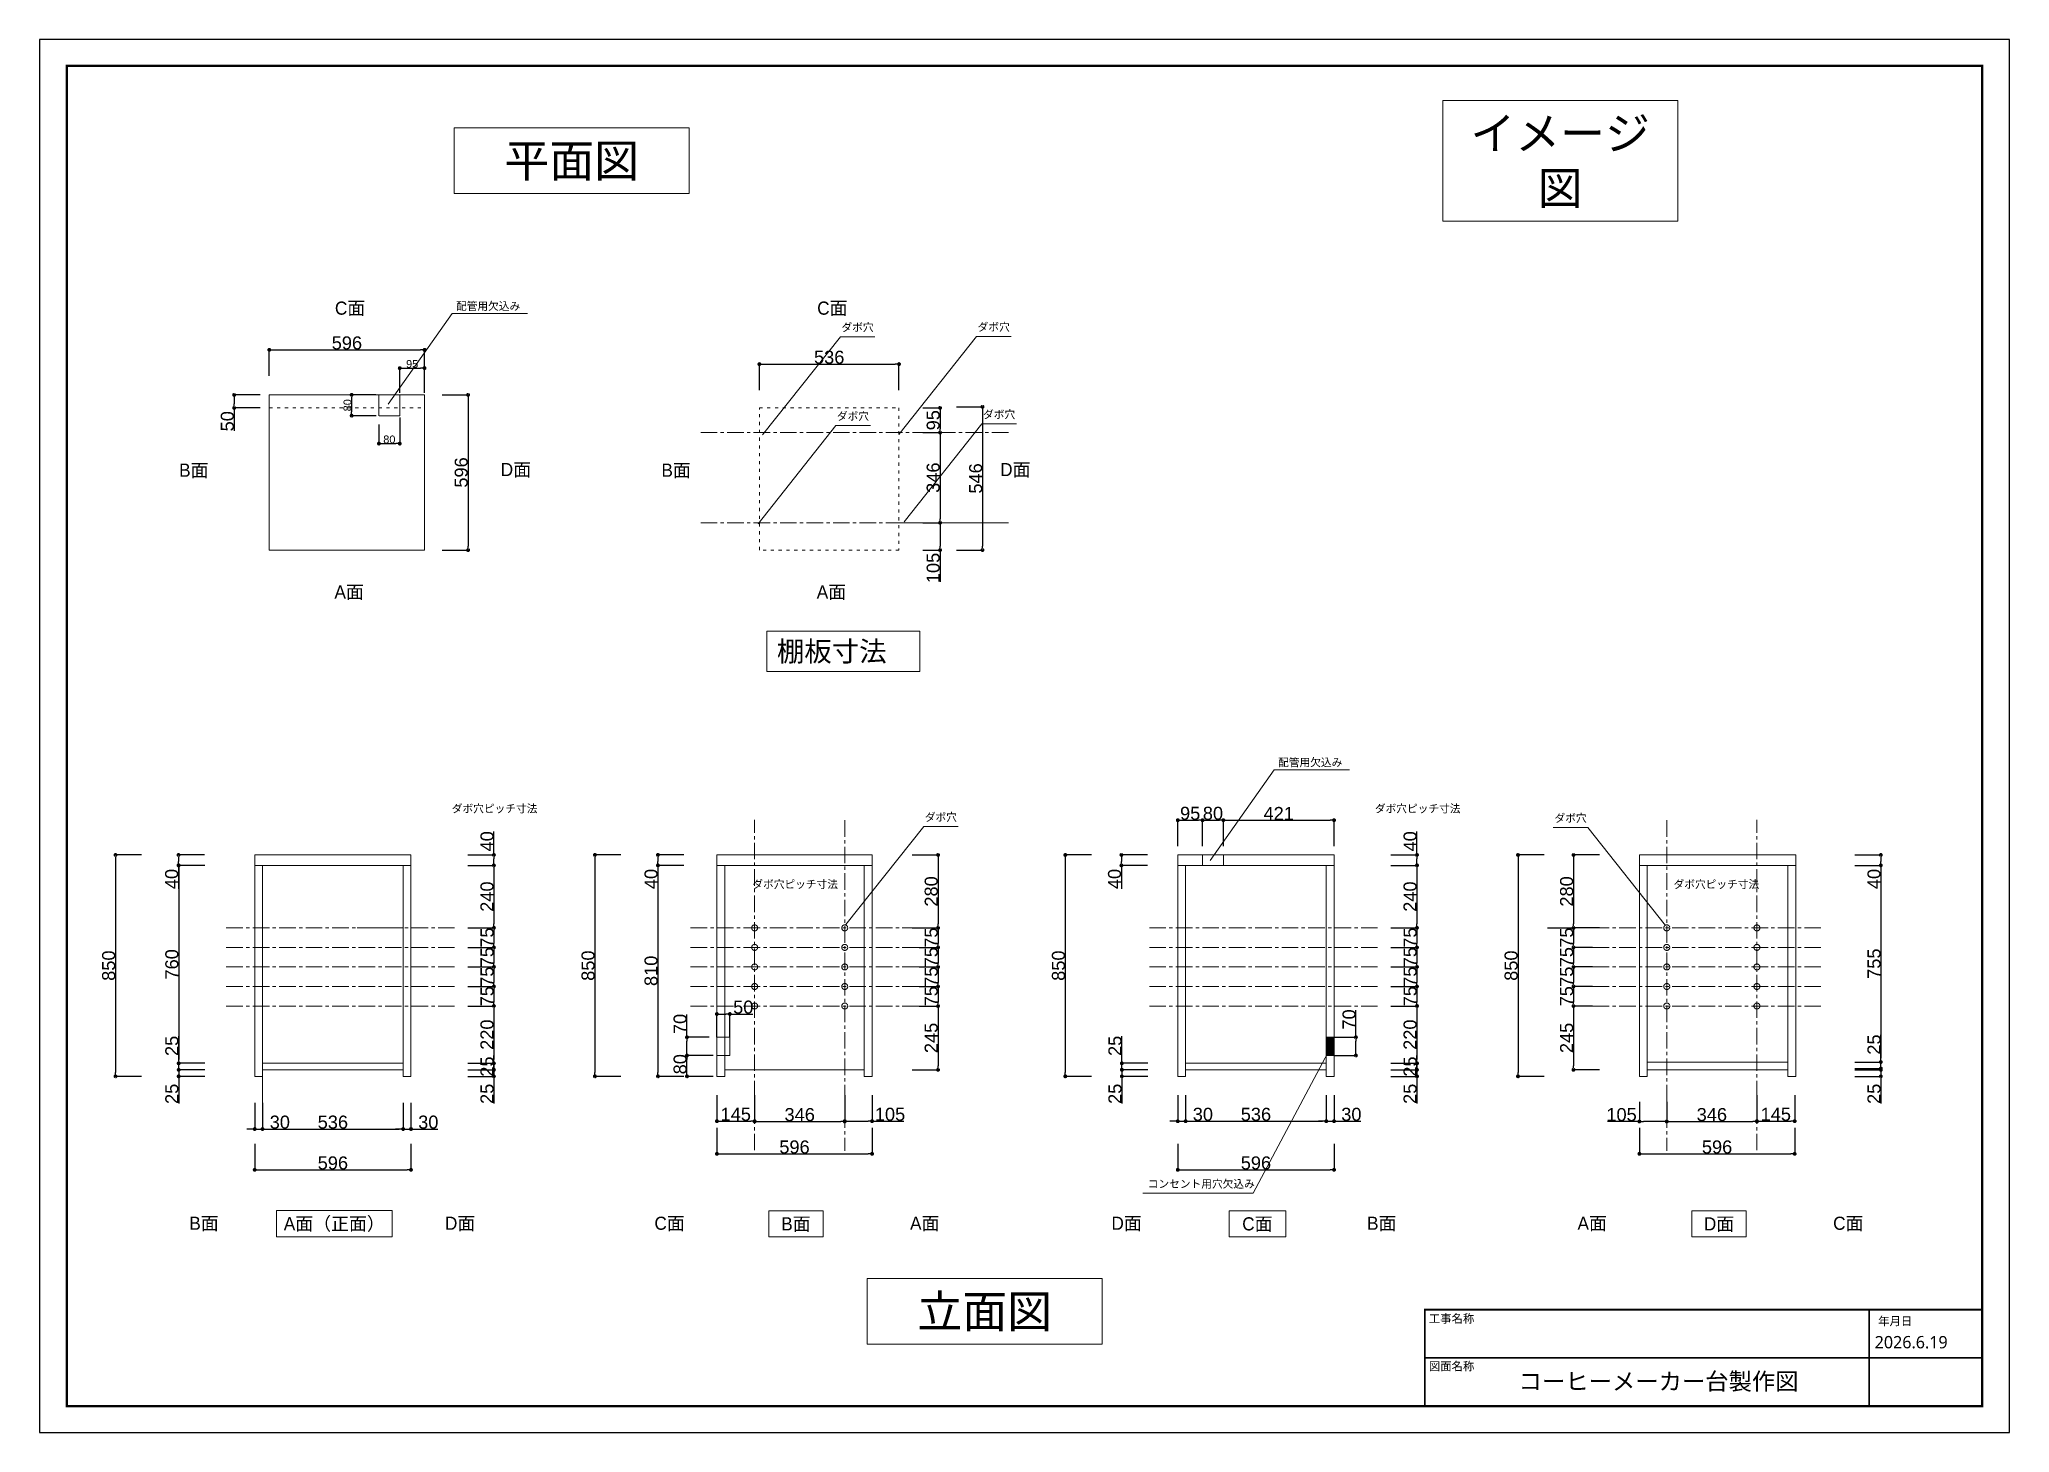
# Model space of a CAD drawing. Header units: millimetres. Extents: x 0 to 1313252738, y -131 to 560100888.
# Drawn here: x 1313104153 to 1313111717, y 560041800 to 560047149 of the extents above; entities that cross this region are included whole.
import ezdxf

# ---------------------------------------------------------------- set-up
doc = ezdxf.new("R2010")
doc.units = ezdxf.units.MM
for name, pattern in [('ACAD_ISO03W100', [30, 12, -18]), ('CENTERX2', [101.6, 63.5, -12.7, 12.7, -12.7]), ('DASHED2', [9.525, 6.35, -3.175])]:
    doc.linetypes.add(name, pattern=pattern)
doc.layers.get('0').update_dxf_attribs({"lineweight": 0})
for name, color, linetype, lineweight in [('0001外周ライン', 7, 'Continuous', 9), ('TOS_M1', 7, 'Continuous', 9), ('家具', 7, 'Continuous', 0)]:
    doc.layers.add(name, color=color, linetype=linetype, lineweight=lineweight)
doc.layers.add('01用紙枠', color=5, linetype='Continuous')
doc.styles.add('onnjuku', font='arial.ttf')
doc.styles.add('メイリオ', font='')
doc.styles.get('メイリオ').set_extended_font_data('Meiryo')
doc.dimstyles.new('onnjuku', dxfattribs={"dimtxt": 100, "dimasz": 30, "dimexe": 1.25, "dimexo": 0.625, "dimtad": 1, "dimdec": 0, "dimtxsty": 'onnjuku', "dimblk": 'DOT', "dimcen": 2.5, "dimadec": 0, "dimazin": 0, "dimtfac": 1, "dimtdec": 0, "dimtmove": 0, "dimatfit": 3, "dimfxl": 500, "dimfxlon": 1, "dimarcsym": 0})

msp = doc.modelspace()

# ---------------------------------------------------------------- texts
at = {"layer": '01用紙枠', "style": 'メイリオ'}
for s, height, p in [('工事名称', 31.9454, (1313109487.899, 560042221.982)), ('年月日', 31.9454, (1313111212.949, 560042212.33)), ('2026.6.19', 47.3787, (1313111199.439, 560042123.886)), ('図面名称', 31.9454, (1313109487.899, 560042039.095)), ('コーヒーメーカー台製作図', 65.68062, (1313109832.176, 560041964.333))]:
    msp.add_text(s, height=height, dxfattribs=at).set_placement(p)
at = {"layer": '家具', "style": 'onnjuku', "bg_fill": 16, "box_fill_scale": 1.5, "bg_fill_color": 256, "bg_fill_transparency": 0}
for s, width, gutter_width, heights, insert, char_height, attachment_point in [('{\\fMS PGothic|b0|i0|c128|p50;イメージ図}', 775.90687, 631.388, [167.174], (1313109991.915, 560046676.886), 126.27757, 5), ('{\\fMS PGothic|b0|i0|c128|p50;平面図}', 775.90687, 631.388, [167.174], (1313106197.12, 560046676.886), 126.27757, 5), ('{\\fMS PGothic|b0|i0|c128|p50;棚板寸法}', 509.64552, 386.076, [0], (1313106984.602, 560044838.589), 77.2152, 1), ('{\\fMS PGothic|b0|i0|c128|p50;A面（正面）}', 393.85597, 252.209, [66.778], (1313105285.44, 560042599.13), 50.44181, 5), ('{\\fMS PGothic|b0|i0|c128|p50;B面}', 158.59576, 252.209, [66.778], (1313107057.8, 560042599.13), 50.44181, 5), ('{\\fMS PGothic|b0|i0|c128|p50;C面}', 167.44339, 252.209, [66.778], (1313108829.44, 560042599.13), 50.44181, 5), ('{\\fMS PGothic|b0|i0|c128|p50;D面}', 158.59576, 252.209, [66.778], (1313110601.8, 560042599.13), 50.44181, 5), ('{\\fMS PGothic|b0|i0|c128|p50;立面図}', 775.90687, 631.388, [167.174], (1313107782.711, 560042258.757), 126.27757, 5)]:
    msp.add_mtext_dynamic_manual_height_columns(s, width=width, gutter_width=gutter_width, heights=heights, dxfattribs=dict(at, insert=insert, char_height=char_height, attachment_point=attachment_point))
at = {"layer": '家具', "style": 'onnjuku'}
for s, width, gutter_width, heights, insert, char_height, attachment_point in [('{\\fMS PGothic|b0|i0|c128|p50;C面}', 507.97901, 252.209, [66.778], (1313105287.745, 560046142.832), 50.44181, 1), ('{\\fMS PGothic|b0|i0|c128|p50;配管用欠込み}', 277.53573, 150.687, [0], (1313105752.635, 560046140.453), 30.13733, 1), ('{\\fMS PGothic|b0|i0|c128|p50;C面}', 507.97901, 252.209, [66.778], (1313107139.4, 560046142.832), 50.44181, 1), ('{\\fMS PGothic|b0|i0|c128|p50;ダボ穴}', 575.74842, 150.687, [0], (1313107232.551, 560046059.078), 30.13733, 1), ('{\\fMS PGothic|b0|i0|c128|p50;ダボ穴}', 575.74842, 150.687, [0], (1313107755.183, 560046060.183), 30.13733, 1), ('{\\fMS PGothic|b0|i0|c128|p50;ダボ穴}', 575.74842, 150.687, [0], (1313107214.872, 560045717.804), 30.13733, 1), ('{\\fMS PGothic|b0|i0|c128|p50;ダボ穴}', 575.74842, 150.687, [0], (1313107776.176, 560045724.431), 30.13733, 1), ('{\\fMS PGothic|b0|i0|c128|p50;B面}', 507.97901, 252.209, [66.778], (1313104689.669, 560045520.595), 50.44181, 1), ('{\\fMS PGothic|b0|i0|c128|p50;D面}', 507.97901, 252.209, [66.778], (1313105924.33, 560045522.998), 50.44181, 1), ('{\\fMS PGothic|b0|i0|c128|p50;B面}', 507.97901, 252.209, [66.778], (1313106541.324, 560045520.595), 50.44181, 1), ('{\\fMS PGothic|b0|i0|c128|p50;D面}', 507.97901, 252.209, [66.778], (1313107841.956, 560045522.998), 50.44181, 1), ('{\\fMS PGothic|b0|i0|c128|p50;A面}', 507.97901, 252.209, [66.778], (1313105285.959, 560045053.147), 50.44181, 1), ('{\\fMS PGothic|b0|i0|c128|p50;A面}', 507.97901, 252.209, [66.778], (1313107137.614, 560045053.147), 50.44181, 1), ('{\\fMS PGothic|b0|i0|c128|p50;配管用欠込み}', 277.53573, 150.687, [0], (1313108908.952, 560044388.506), 30.13733, 1), ('{\\fMS PGothic|b0|i0|c128|p50;ダボ穴ピッチ寸法}', 352.95679, 150.687, [0], (1313105736.4, 560044211.272), 30.13733, 1), ('{\\fMS PGothic|b0|i0|c128|p50;ダボ穴ピッチ寸法}', 352.95679, 150.687, [0], (1313109280.4, 560044211.272), 30.13733, 1), ('{\\fMS PGothic|b0|i0|c128|p50;ダボ穴}', 575.74842, 150.687, [0], (1313107552.494, 560044178.395), 30.13733, 1), ('{\\fMS PGothic|b0|i0|c128|p50;ダボ穴}', 575.74842, 150.687, [0], (1313110093.361, 560044174.61), 30.13733, 3), ('{\\fMS PGothic|b0|i0|c128|p50;ダボ穴ピッチ寸法}', 352.95679, 150.687, [0], (1313106890.362, 560043920.671), 30.13733, 1), ('{\\fMS PGothic|b0|i0|c128|p50;ダボ穴ピッチ寸法}', 352.95679, 150.687, [0], (1313110756.029, 560043920.671), 30.13733, 3), ('{\\fMS PGothic|b0|i0|c128|p50;コンセント用穴欠込み}', 575.74842, 150.687, [0], (1313108408.38, 560042770.277), 30.13733, 1), ('{\\fMS PGothic|b0|i0|c128|p50;B面}', 507.97901, 252.209, [66.778], (1313104728.775, 560042629.362), 50.44181, 1), ('{\\fMS PGothic|b0|i0|c128|p50;D面}', 507.97901, 252.209, [66.778], (1313105710.205, 560042629.362), 50.44181, 1), ('{\\fMS PGothic|b0|i0|c128|p50;C面}', 507.97901, 252.209, [66.778], (1313106514.453, 560042629.362), 50.44181, 1), ('{\\fMS PGothic|b0|i0|c128|p50;A面}', 507.97901, 252.209, [66.778], (1313107495.883, 560042629.362), 50.44181, 1), ('{\\fMS PGothic|b0|i0|c128|p50;D面}', 507.97901, 252.209, [66.778], (1313108269.027, 560042629.362), 50.44181, 1), ('{\\fMS PGothic|b0|i0|c128|p50;B面}', 507.97901, 252.209, [66.778], (1313109250.457, 560042629.362), 50.44181, 1), ('{\\fMS PGothic|b0|i0|c128|p50;A面}', 507.97901, 252.209, [66.778], (1313110058.453, 560042629.362), 50.44181, 1), ('{\\fMS PGothic|b0|i0|c128|p50;C面}', 507.97901, 252.209, [66.778], (1313111039.883, 560042629.362), 50.44181, 1)]:
    msp.add_mtext_dynamic_manual_height_columns(s, width=width, gutter_width=gutter_width, heights=heights, dxfattribs=dict(at, insert=insert, char_height=char_height, attachment_point=attachment_point))

# ---------------------------------------------------------------- blocks, each defined once
blk = doc.blocks.new('_Dot')
at = {"color": 0, "linetype": 'ByBlock', "lineweight": -2}
blk.add_line((-0.5, 0), (-1, 0), dxfattribs=at)
at = {"color": 0, "linetype": 'ByBlock', "const_width": 0.5}
blk.add_lwpolyline([(-0.25, 0, 1), (0.25, 0, 1)], format="xyb", close=True, dxfattribs=at)
blk = doc.blocks.new('*D457')
at = {"layer": 'Defpoints', "color": 0, "transparency": 16777216}
for p in [(1313104980.6, 560043978.2), (1313104688, 560043218.2), (1313105009.8, 560043218.2)]:
    blk.add_point(p, dxfattribs=at)
at = {"layer": 'TOS_M1', "color": 0, "lineweight": -2, "transparency": 16777216}
for p, q in [((1313104788, 560043978.2), (1313104686.7, 560043978.2)), ((1313104688, 560043963.2), (1313104688, 560043233.2)), ((1313104788, 560043218.2), (1313104686.7, 560043218.2))]:
    blk.add_line(p, q, dxfattribs=at)
at = {"layer": 'TOS_M1', "color": 0, "lineweight": -2, "transparency": 16777216, "xscale": 15, "yscale": 15, "zscale": 15}
for p, rotation in [((1313104688, 560043978.2), 90), ((1313104688, 560043218.2), 270)]:
    blk.add_blockref('_Dot', p, dxfattribs=dict(at, rotation=rotation))
at = {"layer": 'TOS_M1', "color": 0, "transparency": 16777216, "insert": (1313104661.8, 560043598.2), "char_height": 50, "attachment_point": 5, "rotation": 90, "style": 'onnjuku'}
blk.add_mtext('760', dxfattribs=at)
blk = doc.blocks.new('*D458')
at = {"layer": 'Defpoints', "color": 0, "transparency": 16777216}
for p in [(1313104688, 560043168.2), (1313104979.8, 560043168.2), (1313105009.8, 560043193.2)]:
    blk.add_point(p, dxfattribs=at)
at = {"layer": 'TOS_M1', "color": 0, "lineweight": -2, "transparency": 16777216}
for p, q in [((1313104688, 560043208.2), (1313104688, 560043223.2)), ((1313104788, 560043193.2), (1313104686.7, 560043193.2)), ((1313104788, 560043168.2), (1313104686.7, 560043168.2)), ((1313104688, 560043193.2), (1313104688, 560043168.2)), ((1313104688, 560043153.2), (1313104688, 560043064.1))]:
    blk.add_line(p, q, dxfattribs=at)
at = {"layer": 'TOS_M1', "color": 0, "lineweight": -2, "transparency": 16777216, "xscale": 15, "yscale": 15, "zscale": 15}
for p, rotation in [((1313104688, 560043193.2), 270), ((1313104688, 560043168.2), 90)]:
    blk.add_blockref('_Dot', p, dxfattribs=dict(at, rotation=rotation))
at = {"layer": 'TOS_M1', "color": 0, "transparency": 16777216, "insert": (1313104661.8, 560043101.1), "char_height": 50, "attachment_point": 5, "rotation": 90, "style": 'onnjuku'}
blk.add_mtext('25', dxfattribs=at)
blk = doc.blocks.new('*D459')
at = {"layer": 'Defpoints', "color": 0, "transparency": 16777216}
for p in [(1313104687.3, 560043978.2), (1313104979.8, 560044018.2), (1313104980.6, 560043978.2)]:
    blk.add_point(p, dxfattribs=at)
at = {"layer": 'TOS_M1', "color": 0, "lineweight": -2, "transparency": 16777216}
for p, q in [((1313104787.3, 560044018.2), (1313104686, 560044018.2)), ((1313104787.3, 560043978.2), (1313104686, 560043978.2)), ((1313104687.3, 560044003.2), (1313104687.3, 560043993.2)), ((1313104687.3, 560043978.2), (1313104687.3, 560043888.5))]:
    blk.add_line(p, q, dxfattribs=at)
at = {"layer": 'TOS_M1', "color": 0, "lineweight": -2, "transparency": 16777216, "xscale": 15, "yscale": 15, "zscale": 15}
for p, rotation in [((1313104687.3, 560044018.2), 90), ((1313104687.3, 560043978.2), 270)]:
    blk.add_blockref('_Dot', p, dxfattribs=dict(at, rotation=rotation))
at = {"layer": 'TOS_M1', "color": 0, "transparency": 16777216, "insert": (1313104661.1, 560043925.8), "char_height": 50, "attachment_point": 5, "rotation": 90, "style": 'onnjuku'}
blk.add_mtext('40', dxfattribs=at)
blk = doc.blocks.new('*D460')
at = {"layer": 'Defpoints', "color": 0, "transparency": 16777216}
for p in [(1313104979.8, 560044018.2), (1313104445.4, 560043168.2), (1313104979.8, 560043168.2)]:
    blk.add_point(p, dxfattribs=at)
at = {"layer": 'TOS_M1', "color": 0, "lineweight": -2, "transparency": 16777216}
for p, q in [((1313104545.4, 560044018.2), (1313104444.1, 560044018.2)), ((1313104445.4, 560044003.2), (1313104445.4, 560043183.2)), ((1313104545.4, 560043168.2), (1313104444.1, 560043168.2))]:
    blk.add_line(p, q, dxfattribs=at)
at = {"layer": 'TOS_M1', "color": 0, "lineweight": -2, "transparency": 16777216, "xscale": 15, "yscale": 15, "zscale": 15}
for p, rotation in [((1313104445.4, 560044018.2), 90), ((1313104445.4, 560043168.2), 270)]:
    blk.add_blockref('_Dot', p, dxfattribs=dict(at, rotation=rotation))
at = {"layer": 'TOS_M1', "color": 0, "transparency": 16777216, "insert": (1313104419.2, 560043593.2), "char_height": 50, "attachment_point": 5, "rotation": 90, "style": 'onnjuku'}
blk.add_mtext('850', dxfattribs=at)
blk = doc.blocks.new('*D462')
at = {"layer": 'Defpoints', "color": 0, "transparency": 16777216}
for p in [(1313105009.8, 560043168.2), (1313105549.8, 560043168.2), (1313105549.8, 560042965.9)]:
    blk.add_point(p, dxfattribs=at)
at = {"layer": 'TOS_M1', "color": 0, "lineweight": -2, "transparency": 16777216}
for p, q in [((1313105009.8, 560043065.9), (1313105009.8, 560042964.7)), ((1313105549.8, 560043065.9), (1313105549.8, 560042964.7)), ((1313105024.8, 560042965.9), (1313105534.8, 560042965.9))]:
    blk.add_line(p, q, dxfattribs=at)
at = {"layer": 'TOS_M1', "color": 0, "lineweight": -2, "transparency": 16777216, "xscale": 15, "yscale": 15, "zscale": 15, "rotation": 180}
blk.add_blockref('_Dot', (1313105009.8, 560042965.9), dxfattribs=at)
at = {"layer": 'TOS_M1', "color": 0, "lineweight": -2, "transparency": 16777216, "xscale": 15, "yscale": 15, "zscale": 15}
blk.add_blockref('_Dot', (1313105549.8, 560042965.9), dxfattribs=at)
at = {"layer": 'TOS_M1', "color": 0, "transparency": 16777216, "insert": (1313105279.8, 560042992.1), "char_height": 50, "attachment_point": 5, "style": 'onnjuku'}
blk.add_mtext('536', dxfattribs=at)
blk = doc.blocks.new('*D464')
at = {"layer": 'Defpoints', "color": 0, "transparency": 16777216}
for p in [(1313105631.7, 560045957.5), (1313105035.7, 560045720.2), (1313105631.7, 560045720.2)]:
    blk.add_point(p, dxfattribs=at)
at = {"layer": 'TOS_M1', "color": 0, "lineweight": -2, "transparency": 16777216}
for p, q in [((1313105035.7, 560045857.5), (1313105035.7, 560045958.7)), ((1313105050.7, 560045957.5), (1313105616.7, 560045957.5)), ((1313105631.7, 560045857.5), (1313105631.7, 560045958.7))]:
    blk.add_line(p, q, dxfattribs=at)
at = {"layer": 'TOS_M1', "color": 0, "lineweight": -2, "transparency": 16777216, "xscale": 15, "yscale": 15, "zscale": 15, "rotation": 180}
blk.add_blockref('_Dot', (1313105035.7, 560045957.5), dxfattribs=at)
at = {"layer": 'TOS_M1', "color": 0, "lineweight": -2, "transparency": 16777216, "xscale": 15, "yscale": 15, "zscale": 15}
blk.add_blockref('_Dot', (1313105631.7, 560045957.5), dxfattribs=at)
at = {"layer": 'TOS_M1', "color": 0, "transparency": 16777216, "insert": (1313105333.7, 560045983.7), "char_height": 50, "attachment_point": 5, "style": 'onnjuku'}
blk.add_mtext('596', dxfattribs=at)
blk = doc.blocks.new('*D465')
at = {"layer": 'Defpoints', "color": 0, "transparency": 16777216}
for p in [(1313105542, 560045784.7), (1313105542, 560045188.7), (1313105799.1, 560045188.7)]:
    blk.add_point(p, dxfattribs=at)
at = {"layer": 'TOS_M1', "color": 0, "lineweight": -2, "transparency": 16777216}
for p, q in [((1313105699.1, 560045784.7), (1313105800.3, 560045784.7)), ((1313105799.1, 560045769.7), (1313105799.1, 560045203.7)), ((1313105699.1, 560045188.7), (1313105800.3, 560045188.7))]:
    blk.add_line(p, q, dxfattribs=at)
at = {"layer": 'TOS_M1', "color": 0, "lineweight": -2, "transparency": 16777216, "xscale": 15, "yscale": 15, "zscale": 15}
for p, rotation in [((1313105799.1, 560045784.7), 90), ((1313105799.1, 560045188.7), 270)]:
    blk.add_blockref('_Dot', p, dxfattribs=dict(at, rotation=rotation))
at = {"layer": 'TOS_M1', "color": 0, "transparency": 16777216, "insert": (1313105772.9, 560045486.7), "char_height": 50, "attachment_point": 5, "rotation": 90, "style": 'onnjuku'}
blk.add_mtext('596', dxfattribs=at)
blk = doc.blocks.new('*D470')
at = {"layer": 'Defpoints', "color": 0, "transparency": 16777216}
for p in [(1313106820.5, 560043978.2), (1313106527.9, 560043168.2), (1313106820.5, 560043168.2)]:
    blk.add_point(p, dxfattribs=at)
at = {"layer": 'TOS_M1', "color": 0, "lineweight": -2, "transparency": 16777216}
for p, q in [((1313106627.9, 560043978.2), (1313106526.6, 560043978.2)), ((1313106527.9, 560043963.2), (1313106527.9, 560043183.2)), ((1313106627.9, 560043168.2), (1313106526.6, 560043168.2))]:
    blk.add_line(p, q, dxfattribs=at)
at = {"layer": 'TOS_M1', "color": 0, "lineweight": -2, "transparency": 16777216, "xscale": 15, "yscale": 15, "zscale": 15}
for p, rotation in [((1313106527.9, 560043978.2), 90), ((1313106527.9, 560043168.2), 270)]:
    blk.add_blockref('_Dot', p, dxfattribs=dict(at, rotation=rotation))
at = {"layer": 'TOS_M1', "color": 0, "transparency": 16777216, "insert": (1313106501.7, 560043573.2), "char_height": 50, "attachment_point": 5, "rotation": 90, "style": 'onnjuku'}
blk.add_mtext('810', dxfattribs=at)
blk = doc.blocks.new('*D468')
at = {"layer": 'Defpoints', "color": 0, "transparency": 16777216}
for p in [(1313106527.9, 560043978.2), (1313106820.5, 560044018.2), (1313106820.5, 560043978.2)]:
    blk.add_point(p, dxfattribs=at)
at = {"layer": 'TOS_M1', "color": 0, "lineweight": -2, "transparency": 16777216}
for p, q in [((1313106627.9, 560044018.2), (1313106526.6, 560044018.2)), ((1313106627.9, 560043978.2), (1313106526.6, 560043978.2)), ((1313106527.9, 560044003.2), (1313106527.9, 560043993.2)), ((1313106527.9, 560043978.2), (1313106527.9, 560043888.4))]:
    blk.add_line(p, q, dxfattribs=at)
at = {"layer": 'TOS_M1', "color": 0, "lineweight": -2, "transparency": 16777216, "xscale": 15, "yscale": 15, "zscale": 15}
for p, rotation in [((1313106527.9, 560044018.2), 90), ((1313106527.9, 560043978.2), 270)]:
    blk.add_blockref('_Dot', p, dxfattribs=dict(at, rotation=rotation))
at = {"layer": 'TOS_M1', "color": 0, "transparency": 16777216, "insert": (1313106501.7, 560043925.8), "char_height": 50, "attachment_point": 5, "rotation": 90, "style": 'onnjuku'}
blk.add_mtext('40', dxfattribs=at)
blk = doc.blocks.new('*D473')
at = {"layer": 'Defpoints', "color": 0, "transparency": 16777216}
for p in [(1313106820.5, 560044018.2), (1313106286, 560043168.2), (1313106820.5, 560043168.2)]:
    blk.add_point(p, dxfattribs=at)
at = {"layer": 'TOS_M1', "color": 0, "lineweight": -2, "transparency": 16777216}
for p, q in [((1313106386, 560044018.2), (1313106284.7, 560044018.2)), ((1313106286, 560044003.2), (1313106286, 560043183.2)), ((1313106386, 560043168.2), (1313106284.7, 560043168.2))]:
    blk.add_line(p, q, dxfattribs=at)
at = {"layer": 'TOS_M1', "color": 0, "lineweight": -2, "transparency": 16777216, "xscale": 15, "yscale": 15, "zscale": 15}
for p, rotation in [((1313106286, 560044018.2), 90), ((1313106286, 560043168.2), 270)]:
    blk.add_blockref('_Dot', p, dxfattribs=dict(at, rotation=rotation))
at = {"layer": 'TOS_M1', "color": 0, "transparency": 16777216, "insert": (1313106259.8, 560043593.2), "char_height": 50, "attachment_point": 5, "rotation": 90, "style": 'onnjuku'}
blk.add_mtext('850', dxfattribs=at)
blk = doc.blocks.new('*D475')
at = {"layer": 'Defpoints', "color": 0, "transparency": 16777216}
for p in [(1313106754.2, 560043072.8), (1313107350.2, 560043072.8), (1313107350.2, 560042870.6)]:
    blk.add_point(p, dxfattribs=at)
at = {"layer": 'TOS_M1', "color": 0, "lineweight": -2, "transparency": 16777216}
for p, q in [((1313106754.2, 560042970.6), (1313106754.2, 560042869.3)), ((1313107350.2, 560042970.6), (1313107350.2, 560042869.3)), ((1313106769.2, 560042870.6), (1313107335.2, 560042870.6))]:
    blk.add_line(p, q, dxfattribs=at)
at = {"layer": 'TOS_M1', "color": 0, "lineweight": -2, "transparency": 16777216, "xscale": 15, "yscale": 15, "zscale": 15, "rotation": 180}
blk.add_blockref('_Dot', (1313106754.2, 560042870.6), dxfattribs=at)
at = {"layer": 'TOS_M1', "color": 0, "lineweight": -2, "transparency": 16777216, "xscale": 15, "yscale": 15, "zscale": 15}
blk.add_blockref('_Dot', (1313107350.2, 560042870.6), dxfattribs=at)
at = {"layer": 'TOS_M1', "color": 0, "transparency": 16777216, "insert": (1313107052.2, 560042896.7), "char_height": 50, "attachment_point": 5, "style": 'onnjuku'}
blk.add_mtext('596', dxfattribs=at)
blk = doc.blocks.new('*D480')
at = {"layer": 'Defpoints', "color": 0, "transparency": 16777216}
for p in [(1313108307.3, 560043978.2), (1313108599.9, 560044018.2), (1313108599.9, 560043978.2)]:
    blk.add_point(p, dxfattribs=at)
at = {"layer": 'TOS_M1', "color": 0, "lineweight": -2, "transparency": 16777216}
for p, q in [((1313108407.3, 560044018.2), (1313108306, 560044018.2)), ((1313108407.3, 560043978.2), (1313108306, 560043978.2)), ((1313108307.3, 560044003.2), (1313108307.3, 560043993.2)), ((1313108307.3, 560043978.2), (1313108307.3, 560043888.4))]:
    blk.add_line(p, q, dxfattribs=at)
at = {"layer": 'TOS_M1', "color": 0, "lineweight": -2, "transparency": 16777216, "xscale": 15, "yscale": 15, "zscale": 15}
for p, rotation in [((1313108307.3, 560044018.2), 90), ((1313108307.3, 560043978.2), 270)]:
    blk.add_blockref('_Dot', p, dxfattribs=dict(at, rotation=rotation))
at = {"layer": 'TOS_M1', "color": 0, "transparency": 16777216, "insert": (1313108281.1, 560043925.8), "char_height": 50, "attachment_point": 5, "rotation": 90, "style": 'onnjuku'}
blk.add_mtext('40', dxfattribs=at)
blk = doc.blocks.new('*D485')
at = {"layer": 'Defpoints', "color": 0, "transparency": 16777216}
for p in [(1313108626.4, 560044018.2), (1313108092, 560043168.2), (1313108626.4, 560043168.2)]:
    blk.add_point(p, dxfattribs=at)
at = {"layer": 'TOS_M1', "color": 0, "lineweight": -2, "transparency": 16777216}
for p, q in [((1313108192, 560044018.2), (1313108090.7, 560044018.2)), ((1313108092, 560044003.2), (1313108092, 560043183.2)), ((1313108192, 560043168.2), (1313108090.7, 560043168.2))]:
    blk.add_line(p, q, dxfattribs=at)
at = {"layer": 'TOS_M1', "color": 0, "lineweight": -2, "transparency": 16777216, "xscale": 15, "yscale": 15, "zscale": 15}
for p, rotation in [((1313108092, 560044018.2), 90), ((1313108092, 560043168.2), 270)]:
    blk.add_blockref('_Dot', p, dxfattribs=dict(at, rotation=rotation))
at = {"layer": 'TOS_M1', "color": 0, "transparency": 16777216, "insert": (1313108065.8, 560043593.2), "char_height": 50, "attachment_point": 5, "rotation": 90, "style": 'onnjuku'}
blk.add_mtext('850', dxfattribs=at)
blk = doc.blocks.new('*D486')
at = {"layer": 'Defpoints', "color": 0, "transparency": 16777216}
for p in [(1313108523.8, 560043204.8), (1313108553.8, 560043198.2), (1313108553.8, 560042995.9)]:
    blk.add_point(p, dxfattribs=at)
at = {"layer": 'TOS_M1', "color": 0, "lineweight": -2, "transparency": 16777216}
for p, q in [((1313108523.8, 560043095.9), (1313108523.8, 560042994.7)), ((1313108553.8, 560043095.9), (1313108553.8, 560042994.7)), ((1313108508.8, 560042995.9), (1313108493.8, 560042995.9)), ((1313108523.8, 560042995.9), (1313108553.8, 560042995.9)), ((1313108568.8, 560042995.9), (1313108656.5, 560042995.9))]:
    blk.add_line(p, q, dxfattribs=at)
at = {"layer": 'TOS_M1', "color": 0, "lineweight": -2, "transparency": 16777216, "xscale": 15, "yscale": 15, "zscale": 15}
blk.add_blockref('_Dot', (1313108523.8, 560042995.9), dxfattribs=at)
at = {"layer": 'TOS_M1', "color": 0, "lineweight": -2, "transparency": 16777216, "xscale": 15, "yscale": 15, "zscale": 15, "rotation": 180}
blk.add_blockref('_Dot', (1313108553.8, 560042995.9), dxfattribs=at)
at = {"layer": 'TOS_M1', "color": 0, "transparency": 16777216, "insert": (1313108620.2, 560043022.1), "char_height": 50, "attachment_point": 5, "style": 'onnjuku'}
blk.add_mtext('30', dxfattribs=at)
blk = doc.blocks.new('*D487')
at = {"layer": 'Defpoints', "color": 0, "transparency": 16777216}
for p in [(1313108553.8, 560043198.2), (1313109093.8, 560043198.2), (1313109093.8, 560042995.9)]:
    blk.add_point(p, dxfattribs=at)
at = {"layer": 'TOS_M1', "color": 0, "lineweight": -2, "transparency": 16777216}
for p, q in [((1313108553.8, 560043095.9), (1313108553.8, 560042994.7)), ((1313109093.8, 560043095.9), (1313109093.8, 560042994.7)), ((1313108568.8, 560042995.9), (1313109078.8, 560042995.9))]:
    blk.add_line(p, q, dxfattribs=at)
at = {"layer": 'TOS_M1', "color": 0, "lineweight": -2, "transparency": 16777216, "xscale": 15, "yscale": 15, "zscale": 15, "rotation": 180}
blk.add_blockref('_Dot', (1313108553.8, 560042995.9), dxfattribs=at)
at = {"layer": 'TOS_M1', "color": 0, "lineweight": -2, "transparency": 16777216, "xscale": 15, "yscale": 15, "zscale": 15}
blk.add_blockref('_Dot', (1313109093.8, 560042995.9), dxfattribs=at)
at = {"layer": 'TOS_M1', "color": 0, "transparency": 16777216, "insert": (1313108823.8, 560043022.1), "char_height": 50, "attachment_point": 5, "style": 'onnjuku'}
blk.add_mtext('536', dxfattribs=at)
blk = doc.blocks.new('*D495')
at = {"layer": 'Defpoints', "color": 0, "transparency": 16777216}
for p in [(1313110364.5, 560044018.2), (1313109830, 560043168.2), (1313110364.5, 560043168.2)]:
    blk.add_point(p, dxfattribs=at)
at = {"layer": 'TOS_M1', "color": 0, "lineweight": -2, "transparency": 16777216}
for p, q in [((1313109930, 560044018.2), (1313109828.7, 560044018.2)), ((1313109830, 560044003.2), (1313109830, 560043183.2)), ((1313109930, 560043168.2), (1313109828.7, 560043168.2))]:
    blk.add_line(p, q, dxfattribs=at)
at = {"layer": 'TOS_M1', "color": 0, "lineweight": -2, "transparency": 16777216, "xscale": 15, "yscale": 15, "zscale": 15}
for p, rotation in [((1313109830, 560044018.2), 90), ((1313109830, 560043168.2), 270)]:
    blk.add_blockref('_Dot', p, dxfattribs=dict(at, rotation=rotation))
at = {"layer": 'TOS_M1', "color": 0, "transparency": 16777216, "insert": (1313109803.8, 560043593.2), "char_height": 50, "attachment_point": 5, "rotation": 90, "style": 'onnjuku'}
blk.add_mtext('850', dxfattribs=at)
blk = doc.blocks.new('*D522')
at = {"layer": 'Defpoints', "color": 0, "transparency": 16777216}
for p in [(1313105456.7, 560045671.7), (1313105536.7, 560045709.7), (1313105536.7, 560045597.5)]:
    blk.add_point(p, dxfattribs=at)
at = {"layer": 'TOS_M1', "color": 0, "lineweight": -2, "transparency": 16777216}
for p, q in [((1313105456.7, 560045671.1), (1313105456.7, 560045596.2)), ((1313105536.7, 560045697.5), (1313105536.7, 560045596.2)), ((1313105471.7, 560045597.5), (1313105521.7, 560045597.5))]:
    blk.add_line(p, q, dxfattribs=at)
at = {"layer": 'TOS_M1', "color": 0, "lineweight": -2, "transparency": 16777216, "xscale": 15, "yscale": 15, "zscale": 15, "rotation": 180}
blk.add_blockref('_Dot', (1313105456.7, 560045597.5), dxfattribs=at)
at = {"layer": 'TOS_M1', "color": 0, "lineweight": -2, "transparency": 16777216, "xscale": 15, "yscale": 15, "zscale": 15}
blk.add_blockref('_Dot', (1313105536.7, 560045597.5), dxfattribs=at)
at = {"layer": 'TOS_M1', "color": 0, "transparency": 16777216, "insert": (1313105496.7, 560045613.4), "char_height": 30, "attachment_point": 5, "style": 'onnjuku'}
blk.add_mtext('80', dxfattribs=at)
blk = doc.blocks.new('*D523')
at = {"layer": 'Defpoints', "color": 0, "transparency": 16777216}
for p in [(1313105446.1, 560045784.7), (1313105351.8, 560045704.7), (1313105446.7, 560045704.7)]:
    blk.add_point(p, dxfattribs=at)
at = {"layer": 'TOS_M1', "color": 0, "lineweight": -2, "transparency": 16777216}
for p, q in [((1313105445.4, 560045784.7), (1313105350.6, 560045784.7)), ((1313105351.8, 560045769.7), (1313105351.8, 560045719.7)), ((1313105446.1, 560045704.7), (1313105350.6, 560045704.7))]:
    blk.add_line(p, q, dxfattribs=at)
at = {"layer": 'TOS_M1', "color": 0, "lineweight": -2, "transparency": 16777216, "xscale": 15, "yscale": 15, "zscale": 15}
for p, rotation in [((1313105351.8, 560045784.7), 90), ((1313105351.8, 560045704.7), 270)]:
    blk.add_blockref('_Dot', p, dxfattribs=dict(at, rotation=rotation))
at = {"layer": 'TOS_M1', "color": 0, "transparency": 16777216, "insert": (1313105335.9, 560045744.7), "char_height": 30, "attachment_point": 5, "rotation": 90, "style": 'onnjuku'}
blk.add_mtext('80', dxfattribs=at)
blk = doc.blocks.new('*D524')
at = {"layer": 'Defpoints', "color": 0, "transparency": 16777216}
for p in [(1313105631.7, 560045887.2), (1313105536.7, 560045791.3), (1313105631.7, 560045791.3)]:
    blk.add_point(p, dxfattribs=at)
at = {"layer": 'TOS_M1', "color": 0, "lineweight": -2, "transparency": 16777216}
for p, q in [((1313105536.7, 560045792), (1313105536.7, 560045888.4)), ((1313105551.7, 560045887.2), (1313105616.7, 560045887.2)), ((1313105631.7, 560045792), (1313105631.7, 560045888.4))]:
    blk.add_line(p, q, dxfattribs=at)
at = {"layer": 'TOS_M1', "color": 0, "lineweight": -2, "transparency": 16777216, "xscale": 15, "yscale": 15, "zscale": 15, "rotation": 180}
blk.add_blockref('_Dot', (1313105536.7, 560045887.2), dxfattribs=at)
at = {"layer": 'TOS_M1', "color": 0, "lineweight": -2, "transparency": 16777216, "xscale": 15, "yscale": 15, "zscale": 15}
blk.add_blockref('_Dot', (1313105631.7, 560045887.2), dxfattribs=at)
at = {"layer": 'TOS_M1', "color": 0, "transparency": 16777216, "insert": (1313105584.2, 560045903.1), "char_height": 30, "attachment_point": 5, "style": 'onnjuku'}
blk.add_mtext('95', dxfattribs=at)
blk = doc.blocks.new('*D525')
at = {"layer": 'Defpoints', "color": 0, "transparency": 16777216}
for p in [(1313105036.7, 560043218.2), (1313104688, 560043193.2), (1313105006.7, 560043193.2)]:
    blk.add_point(p, dxfattribs=at)
at = {"layer": 'TOS_M1', "color": 0, "lineweight": -2, "transparency": 16777216}
for p, q in [((1313104688, 560043233.2), (1313104688, 560043322.3)), ((1313104788, 560043218.2), (1313104686.7, 560043218.2)), ((1313104688, 560043193.2), (1313104688, 560043218.2)), ((1313104788, 560043193.2), (1313104686.7, 560043193.2)), ((1313104688, 560043178.2), (1313104688, 560043163.2))]:
    blk.add_line(p, q, dxfattribs=at)
at = {"layer": 'TOS_M1', "color": 0, "lineweight": -2, "transparency": 16777216, "xscale": 15, "yscale": 15, "zscale": 15}
for p, rotation in [((1313104688, 560043218.2), 270), ((1313104688, 560043193.2), 90)]:
    blk.add_blockref('_Dot', p, dxfattribs=dict(at, rotation=rotation))
at = {"layer": 'TOS_M1', "color": 0, "transparency": 16777216, "insert": (1313104661.8, 560043285.2), "char_height": 50, "attachment_point": 5, "rotation": 90, "style": 'onnjuku'}
blk.add_mtext('25', dxfattribs=at)
blk = doc.blocks.new('*D526')
at = {"layer": 'Defpoints', "color": 0, "transparency": 16777216}
for p in [(1313105606, 560044018.2), (1313105606, 560043978.2), (1313105898.1, 560043978.2)]:
    blk.add_point(p, dxfattribs=at)
at = {"layer": 'TOS_M1', "color": 0, "lineweight": -2, "transparency": 16777216}
for p, q in [((1313105898.1, 560044018.2), (1313105898.1, 560044107.9)), ((1313105798.1, 560044018.2), (1313105899.3, 560044018.2)), ((1313105798.1, 560043978.2), (1313105899.3, 560043978.2)), ((1313105898.1, 560043993.2), (1313105898.1, 560044003.2))]:
    blk.add_line(p, q, dxfattribs=at)
at = {"layer": 'TOS_M1', "color": 0, "lineweight": -2, "transparency": 16777216, "xscale": 15, "yscale": 15, "zscale": 15}
for p, rotation in [((1313105898.1, 560044018.2), 90), ((1313105898.1, 560043978.2), 270)]:
    blk.add_blockref('_Dot', p, dxfattribs=dict(at, rotation=rotation))
at = {"layer": 'TOS_M1', "color": 0, "transparency": 16777216, "insert": (1313105871.9, 560044070.5), "char_height": 50, "attachment_point": 5, "rotation": 90, "style": 'onnjuku'}
blk.add_mtext('40', dxfattribs=at)
blk = doc.blocks.new('*D527')
at = {"layer": 'Defpoints', "color": 0, "transparency": 16777216}
for p in [(1313105579.1, 560043978.2), (1313105579.8, 560043738.2), (1313105898.1, 560043738.2)]:
    blk.add_point(p, dxfattribs=at)
at = {"layer": 'TOS_M1', "color": 0, "lineweight": -2, "transparency": 16777216}
for p, q in [((1313105798.1, 560043978.2), (1313105899.3, 560043978.2)), ((1313105898.1, 560043963.2), (1313105898.1, 560043753.2)), ((1313105798.1, 560043738.2), (1313105899.3, 560043738.2))]:
    blk.add_line(p, q, dxfattribs=at)
at = {"layer": 'TOS_M1', "color": 0, "lineweight": -2, "transparency": 16777216, "xscale": 15, "yscale": 15, "zscale": 15}
for p, rotation in [((1313105898.1, 560043978.2), 90), ((1313105898.1, 560043738.2), 270)]:
    blk.add_blockref('_Dot', p, dxfattribs=dict(at, rotation=rotation))
at = {"layer": 'TOS_M1', "color": 0, "transparency": 16777216, "insert": (1313105871.9, 560043858.2), "char_height": 50, "attachment_point": 5, "rotation": 90, "style": 'onnjuku'}
blk.add_mtext('240', dxfattribs=at)
blk = doc.blocks.new('*D528')
at = {"layer": 'Defpoints', "color": 0, "transparency": 16777216}
for p in [(1313105579.8, 560043738.2), (1313105579.8, 560043663.2), (1313105898.1, 560043663.2)]:
    blk.add_point(p, dxfattribs=at)
at = {"layer": 'TOS_M1', "color": 0, "lineweight": -2, "transparency": 16777216}
for p, q in [((1313105798.1, 560043738.2), (1313105899.3, 560043738.2)), ((1313105898.1, 560043723.2), (1313105898.1, 560043678.2)), ((1313105798.1, 560043663.2), (1313105899.3, 560043663.2))]:
    blk.add_line(p, q, dxfattribs=at)
at = {"layer": 'TOS_M1', "color": 0, "lineweight": -2, "transparency": 16777216, "xscale": 15, "yscale": 15, "zscale": 15}
for p, rotation in [((1313105898.1, 560043738.2), 90), ((1313105898.1, 560043663.2), 270)]:
    blk.add_blockref('_Dot', p, dxfattribs=dict(at, rotation=rotation))
at = {"layer": 'TOS_M1', "color": 0, "transparency": 16777216, "insert": (1313105872, 560043700.7), "char_height": 50, "attachment_point": 5, "rotation": 90, "style": 'onnjuku'}
blk.add_mtext('75', dxfattribs=at)
blk = doc.blocks.new('*D529')
at = {"layer": 'Defpoints', "color": 0, "transparency": 16777216}
for p in [(1313105579.8, 560043663.2), (1313105579.8, 560043588.2), (1313105898.1, 560043588.2)]:
    blk.add_point(p, dxfattribs=at)
at = {"layer": 'TOS_M1', "color": 0, "lineweight": -2, "transparency": 16777216}
for p, q in [((1313105798.1, 560043663.2), (1313105899.3, 560043663.2)), ((1313105898.1, 560043648.2), (1313105898.1, 560043603.2)), ((1313105798.1, 560043588.2), (1313105899.3, 560043588.2))]:
    blk.add_line(p, q, dxfattribs=at)
at = {"layer": 'TOS_M1', "color": 0, "lineweight": -2, "transparency": 16777216, "xscale": 15, "yscale": 15, "zscale": 15}
for p, rotation in [((1313105898.1, 560043663.2), 90), ((1313105898.1, 560043588.2), 270)]:
    blk.add_blockref('_Dot', p, dxfattribs=dict(at, rotation=rotation))
at = {"layer": 'TOS_M1', "color": 0, "transparency": 16777216, "insert": (1313105872, 560043625.7), "char_height": 50, "attachment_point": 5, "rotation": 90, "style": 'onnjuku'}
blk.add_mtext('75', dxfattribs=at)
blk = doc.blocks.new('*D530')
at = {"layer": 'Defpoints', "color": 0, "transparency": 16777216}
for p in [(1313105579.8, 560043588.2), (1313105579.8, 560043513.2), (1313105898.1, 560043513.2)]:
    blk.add_point(p, dxfattribs=at)
at = {"layer": 'TOS_M1', "color": 0, "lineweight": -2, "transparency": 16777216}
for p, q in [((1313105798.1, 560043588.2), (1313105899.3, 560043588.2)), ((1313105898.1, 560043573.2), (1313105898.1, 560043528.2)), ((1313105798.1, 560043513.2), (1313105899.3, 560043513.2))]:
    blk.add_line(p, q, dxfattribs=at)
at = {"layer": 'TOS_M1', "color": 0, "lineweight": -2, "transparency": 16777216, "xscale": 15, "yscale": 15, "zscale": 15}
for p, rotation in [((1313105898.1, 560043588.2), 90), ((1313105898.1, 560043513.2), 270)]:
    blk.add_blockref('_Dot', p, dxfattribs=dict(at, rotation=rotation))
at = {"layer": 'TOS_M1', "color": 0, "transparency": 16777216, "insert": (1313105872, 560043550.7), "char_height": 50, "attachment_point": 5, "rotation": 90, "style": 'onnjuku'}
blk.add_mtext('75', dxfattribs=at)
blk = doc.blocks.new('*D531')
at = {"layer": 'Defpoints', "color": 0, "transparency": 16777216}
for p in [(1313105579.8, 560043513.2), (1313105579.8, 560043438.2), (1313105898.1, 560043438.2)]:
    blk.add_point(p, dxfattribs=at)
at = {"layer": 'TOS_M1', "color": 0, "lineweight": -2, "transparency": 16777216}
for p, q in [((1313105798.1, 560043513.2), (1313105899.3, 560043513.2)), ((1313105898.1, 560043498.2), (1313105898.1, 560043453.2)), ((1313105798.1, 560043438.2), (1313105899.3, 560043438.2))]:
    blk.add_line(p, q, dxfattribs=at)
at = {"layer": 'TOS_M1', "color": 0, "lineweight": -2, "transparency": 16777216, "xscale": 15, "yscale": 15, "zscale": 15}
for p, rotation in [((1313105898.1, 560043513.2), 90), ((1313105898.1, 560043438.2), 270)]:
    blk.add_blockref('_Dot', p, dxfattribs=dict(at, rotation=rotation))
at = {"layer": 'TOS_M1', "color": 0, "transparency": 16777216, "insert": (1313105872, 560043475.7), "char_height": 50, "attachment_point": 5, "rotation": 90, "style": 'onnjuku'}
blk.add_mtext('75', dxfattribs=at)
blk = doc.blocks.new('*D532')
at = {"layer": 'Defpoints', "color": 0, "transparency": 16777216}
for p in [(1313105579.8, 560043438.2), (1313105549.8, 560043218.2), (1313105898.1, 560043218.2)]:
    blk.add_point(p, dxfattribs=at)
at = {"layer": 'TOS_M1', "color": 0, "lineweight": -2, "transparency": 16777216}
for p, q in [((1313105798.1, 560043438.2), (1313105899.3, 560043438.2)), ((1313105898.1, 560043423.2), (1313105898.1, 560043233.2)), ((1313105798.1, 560043218.2), (1313105899.3, 560043218.2))]:
    blk.add_line(p, q, dxfattribs=at)
at = {"layer": 'TOS_M1', "color": 0, "lineweight": -2, "transparency": 16777216, "xscale": 15, "yscale": 15, "zscale": 15}
for p, rotation in [((1313105898.1, 560043438.2), 90), ((1313105898.1, 560043218.2), 270)]:
    blk.add_blockref('_Dot', p, dxfattribs=dict(at, rotation=rotation))
at = {"layer": 'TOS_M1', "color": 0, "transparency": 16777216, "insert": (1313105871.9, 560043328.2), "char_height": 50, "attachment_point": 5, "rotation": 90, "style": 'onnjuku'}
blk.add_mtext('220', dxfattribs=at)
blk = doc.blocks.new('*D533')
at = {"layer": 'Defpoints', "color": 0, "transparency": 16777216}
for p in [(1313105576, 560043218.2), (1313105576, 560043193.2), (1313105898.1, 560043193.2)]:
    blk.add_point(p, dxfattribs=at)
at = {"layer": 'TOS_M1', "color": 0, "lineweight": -2, "transparency": 16777216}
for p, q in [((1313105798.1, 560043218.2), (1313105899.3, 560043218.2)), ((1313105898.1, 560043233.2), (1313105898.1, 560043248.2)), ((1313105898.1, 560043218.2), (1313105898.1, 560043193.2)), ((1313105798.1, 560043193.2), (1313105899.3, 560043193.2)), ((1313105898.1, 560043178.2), (1313105898.1, 560043163.2))]:
    blk.add_line(p, q, dxfattribs=at)
at = {"layer": 'TOS_M1', "color": 0, "lineweight": -2, "transparency": 16777216, "xscale": 15, "yscale": 15, "zscale": 15}
for p, rotation in [((1313105898.1, 560043218.2), 270), ((1313105898.1, 560043193.2), 90)]:
    blk.add_blockref('_Dot', p, dxfattribs=dict(at, rotation=rotation))
at = {"layer": 'TOS_M1', "color": 0, "transparency": 16777216, "insert": (1313105871.9, 560043205.7), "char_height": 50, "attachment_point": 5, "rotation": 90, "style": 'onnjuku'}
blk.add_mtext('25', dxfattribs=at)
blk = doc.blocks.new('*D534')
at = {"layer": 'Defpoints', "color": 0, "transparency": 16777216}
for p in [(1313105549.8, 560043193.2), (1313105549.8, 560043168.2), (1313105898.1, 560043168.2)]:
    blk.add_point(p, dxfattribs=at)
at = {"layer": 'TOS_M1', "color": 0, "lineweight": -2, "transparency": 16777216}
for p, q in [((1313105898.1, 560043208.2), (1313105898.1, 560043223.2)), ((1313105798.1, 560043193.2), (1313105899.3, 560043193.2)), ((1313105798.1, 560043168.2), (1313105899.3, 560043168.2)), ((1313105898.1, 560043193.2), (1313105898.1, 560043168.2)), ((1313105898.1, 560043153.2), (1313105898.1, 560043064.1))]:
    blk.add_line(p, q, dxfattribs=at)
at = {"layer": 'TOS_M1', "color": 0, "lineweight": -2, "transparency": 16777216, "xscale": 15, "yscale": 15, "zscale": 15}
for p, rotation in [((1313105898.1, 560043193.2), 270), ((1313105898.1, 560043168.2), 90)]:
    blk.add_blockref('_Dot', p, dxfattribs=dict(at, rotation=rotation))
at = {"layer": 'TOS_M1', "color": 0, "transparency": 16777216, "insert": (1313105871.9, 560043101.1), "char_height": 50, "attachment_point": 5, "rotation": 90, "style": 'onnjuku'}
blk.add_mtext('25', dxfattribs=at)
blk = doc.blocks.new('*D536')
at = {"layer": 'Defpoints', "color": 0, "transparency": 16777216}
for p in [(1313104979.8, 560043168.2), (1313105009.8, 560043168.2), (1313105009.8, 560042965.9)]:
    blk.add_point(p, dxfattribs=at)
at = {"layer": 'TOS_M1', "color": 0, "lineweight": -2, "transparency": 16777216}
for p, q in [((1313104979.8, 560043065.9), (1313104979.8, 560042964.7)), ((1313105009.8, 560043065.9), (1313105009.8, 560042964.7)), ((1313104964.8, 560042965.9), (1313104949.8, 560042965.9)), ((1313104979.8, 560042965.9), (1313105009.8, 560042965.9)), ((1313105024.8, 560042965.9), (1313105112.5, 560042965.9))]:
    blk.add_line(p, q, dxfattribs=at)
at = {"layer": 'TOS_M1', "color": 0, "lineweight": -2, "transparency": 16777216, "xscale": 15, "yscale": 15, "zscale": 15}
blk.add_blockref('_Dot', (1313104979.8, 560042965.9), dxfattribs=at)
at = {"layer": 'TOS_M1', "color": 0, "lineweight": -2, "transparency": 16777216, "xscale": 15, "yscale": 15, "zscale": 15, "rotation": 180}
blk.add_blockref('_Dot', (1313105009.8, 560042965.9), dxfattribs=at)
at = {"layer": 'TOS_M1', "color": 0, "transparency": 16777216, "insert": (1313105076.2, 560042992.1), "char_height": 50, "attachment_point": 5, "style": 'onnjuku'}
blk.add_mtext('30', dxfattribs=at)
blk = doc.blocks.new('*D537')
at = {"layer": 'Defpoints', "color": 0, "transparency": 16777216}
for p in [(1313105549.8, 560043168.2), (1313105579.8, 560043168.2), (1313105579.8, 560042965.9)]:
    blk.add_point(p, dxfattribs=at)
at = {"layer": 'TOS_M1', "color": 0, "lineweight": -2, "transparency": 16777216}
for p, q in [((1313105549.8, 560043065.9), (1313105549.8, 560042964.7)), ((1313105579.8, 560043065.9), (1313105579.8, 560042964.7)), ((1313105534.8, 560042965.9), (1313105519.8, 560042965.9)), ((1313105549.8, 560042965.9), (1313105579.8, 560042965.9)), ((1313105594.8, 560042965.9), (1313105682.5, 560042965.9))]:
    blk.add_line(p, q, dxfattribs=at)
at = {"layer": 'TOS_M1', "color": 0, "lineweight": -2, "transparency": 16777216, "xscale": 15, "yscale": 15, "zscale": 15}
blk.add_blockref('_Dot', (1313105549.8, 560042965.9), dxfattribs=at)
at = {"layer": 'TOS_M1', "color": 0, "lineweight": -2, "transparency": 16777216, "xscale": 15, "yscale": 15, "zscale": 15, "rotation": 180}
blk.add_blockref('_Dot', (1313105579.8, 560042965.9), dxfattribs=at)
at = {"layer": 'TOS_M1', "color": 0, "transparency": 16777216, "insert": (1313105646.2, 560042992.1), "char_height": 50, "attachment_point": 5, "style": 'onnjuku'}
blk.add_mtext('30', dxfattribs=at)
blk = doc.blocks.new('*D538')
at = {"layer": 'Defpoints', "color": 0, "transparency": 16777216}
for p in [(1313104979.8, 560043168.2), (1313105579.8, 560043168.2), (1313105579.8, 560042809.3)]:
    blk.add_point(p, dxfattribs=at)
at = {"layer": 'TOS_M1', "color": 0, "lineweight": -2, "transparency": 16777216}
for p, q in [((1313104979.8, 560042909.3), (1313104979.8, 560042808)), ((1313105579.8, 560042909.3), (1313105579.8, 560042808)), ((1313104994.8, 560042809.3), (1313105564.8, 560042809.3))]:
    blk.add_line(p, q, dxfattribs=at)
at = {"layer": 'TOS_M1', "color": 0, "lineweight": -2, "transparency": 16777216, "xscale": 15, "yscale": 15, "zscale": 15, "rotation": 180}
blk.add_blockref('_Dot', (1313104979.8, 560042809.3), dxfattribs=at)
at = {"layer": 'TOS_M1', "color": 0, "lineweight": -2, "transparency": 16777216, "xscale": 15, "yscale": 15, "zscale": 15}
blk.add_blockref('_Dot', (1313105579.8, 560042809.3), dxfattribs=at)
at = {"layer": 'TOS_M1', "color": 0, "transparency": 16777216, "insert": (1313105279.8, 560042835.4), "char_height": 50, "width": 110.573, "attachment_point": 5, "style": 'onnjuku'}
blk.add_mtext('596', dxfattribs=at)
blk = doc.blocks.new('*D539')
at = {"layer": 'Defpoints', "color": 0, "transparency": 16777216}
for p in [(1313106754.2, 560043098.8), (1313106899.2, 560043098.8), (1313106899.2, 560042996.1)]:
    blk.add_point(p, dxfattribs=at)
at = {"layer": 'TOS_M1', "color": 0, "lineweight": -2, "transparency": 16777216}
for p, q in [((1313106754.2, 560043096.1), (1313106754.2, 560042994.9)), ((1313106899.2, 560043096.1), (1313106899.2, 560042994.9)), ((1313106769.2, 560042996.1), (1313106884.2, 560042996.1))]:
    blk.add_line(p, q, dxfattribs=at)
at = {"layer": 'TOS_M1', "color": 0, "lineweight": -2, "transparency": 16777216, "xscale": 15, "yscale": 15, "zscale": 15, "rotation": 180}
blk.add_blockref('_Dot', (1313106754.2, 560042996.1), dxfattribs=at)
at = {"layer": 'TOS_M1', "color": 0, "lineweight": -2, "transparency": 16777216, "xscale": 15, "yscale": 15, "zscale": 15}
blk.add_blockref('_Dot', (1313106899.2, 560042996.1), dxfattribs=at)
at = {"layer": 'TOS_M1', "color": 0, "transparency": 16777216, "insert": (1313106826.7, 560043022.3), "char_height": 50, "attachment_point": 5, "style": 'onnjuku'}
blk.add_mtext('145', dxfattribs=at)
blk = doc.blocks.new('*D540')
at = {"layer": 'Defpoints', "color": 0, "transparency": 16777216}
for p in [(1313107350.2, 560043168.2), (1313107245.2, 560043098.8), (1313107350.2, 560042996.1)]:
    blk.add_point(p, dxfattribs=at)
at = {"layer": 'TOS_M1', "color": 0, "lineweight": -2, "transparency": 16777216}
for p, q in [((1313107245.2, 560043096.1), (1313107245.2, 560042994.9)), ((1313107350.2, 560043096.1), (1313107350.2, 560042994.9)), ((1313107260.2, 560042996.1), (1313107335.2, 560042996.1)), ((1313107350.2, 560042996.1), (1313107472.6, 560042996.1))]:
    blk.add_line(p, q, dxfattribs=at)
at = {"layer": 'TOS_M1', "color": 0, "lineweight": -2, "transparency": 16777216, "xscale": 15, "yscale": 15, "zscale": 15, "rotation": 180}
blk.add_blockref('_Dot', (1313107245.2, 560042996.1), dxfattribs=at)
at = {"layer": 'TOS_M1', "color": 0, "lineweight": -2, "transparency": 16777216, "xscale": 15, "yscale": 15, "zscale": 15}
blk.add_blockref('_Dot', (1313107350.2, 560042996.1), dxfattribs=at)
at = {"layer": 'TOS_M1', "color": 0, "transparency": 16777216, "insert": (1313107418.9, 560043022.3), "char_height": 50, "attachment_point": 5, "style": 'onnjuku'}
blk.add_mtext('105', dxfattribs=at)
blk = doc.blocks.new('*D541')
at = {"layer": 'Defpoints', "color": 0, "transparency": 16777216}
for p in [(1313107350.2, 560044018.2), (1313107350.2, 560043738.2), (1313107603.4, 560043738.2)]:
    blk.add_point(p, dxfattribs=at)
at = {"layer": 'TOS_M1', "color": 0, "lineweight": -2, "transparency": 16777216}
for p, q in [((1313107503.4, 560044018.2), (1313107604.7, 560044018.2)), ((1313107603.4, 560044003.2), (1313107603.4, 560043753.2)), ((1313107503.4, 560043738.2), (1313107604.7, 560043738.2))]:
    blk.add_line(p, q, dxfattribs=at)
at = {"layer": 'TOS_M1', "color": 0, "lineweight": -2, "transparency": 16777216, "xscale": 15, "yscale": 15, "zscale": 15}
for p, rotation in [((1313107603.4, 560044018.2), 90), ((1313107603.4, 560043738.2), 270)]:
    blk.add_blockref('_Dot', p, dxfattribs=dict(at, rotation=rotation))
at = {"layer": 'TOS_M1', "color": 0, "transparency": 16777216, "insert": (1313107577.3, 560043878.2), "char_height": 50, "attachment_point": 5, "rotation": 90, "style": 'onnjuku'}
blk.add_mtext('280', dxfattribs=at)
blk = doc.blocks.new('*D542')
at = {"layer": 'Defpoints', "color": 0, "transparency": 16777216}
for p in [(1313107350.2, 560043738.2), (1313107529.6, 560043663.2), (1313107603.4, 560043663.2)]:
    blk.add_point(p, dxfattribs=at)
at = {"layer": 'TOS_M1', "color": 0, "lineweight": -2, "transparency": 16777216}
for p, q in [((1313107503.4, 560043738.2), (1313107604.7, 560043738.2)), ((1313107603.4, 560043723.2), (1313107603.4, 560043678.2)), ((1313107530.3, 560043663.2), (1313107604.7, 560043663.2))]:
    blk.add_line(p, q, dxfattribs=at)
at = {"layer": 'TOS_M1', "color": 0, "lineweight": -2, "transparency": 16777216, "xscale": 15, "yscale": 15, "zscale": 15}
for p, rotation in [((1313107603.4, 560043738.2), 90), ((1313107603.4, 560043663.2), 270)]:
    blk.add_blockref('_Dot', p, dxfattribs=dict(at, rotation=rotation))
at = {"layer": 'TOS_M1', "color": 0, "transparency": 16777216, "insert": (1313107577.4, 560043700.7), "char_height": 50, "attachment_point": 5, "rotation": 90, "style": 'onnjuku'}
blk.add_mtext('75', dxfattribs=at)
blk = doc.blocks.new('*D543')
at = {"layer": 'Defpoints', "color": 0, "transparency": 16777216}
for p in [(1313107529.6, 560043663.2), (1313107529.6, 560043588.2), (1313107603.4, 560043588.2)]:
    blk.add_point(p, dxfattribs=at)
at = {"layer": 'TOS_M1', "color": 0, "lineweight": -2, "transparency": 16777216}
for p, q in [((1313107530.3, 560043663.2), (1313107604.7, 560043663.2)), ((1313107603.4, 560043648.2), (1313107603.4, 560043603.2)), ((1313107530.3, 560043588.2), (1313107604.7, 560043588.2))]:
    blk.add_line(p, q, dxfattribs=at)
at = {"layer": 'TOS_M1', "color": 0, "lineweight": -2, "transparency": 16777216, "xscale": 15, "yscale": 15, "zscale": 15}
for p, rotation in [((1313107603.4, 560043663.2), 90), ((1313107603.4, 560043588.2), 270)]:
    blk.add_blockref('_Dot', p, dxfattribs=dict(at, rotation=rotation))
at = {"layer": 'TOS_M1', "color": 0, "transparency": 16777216, "insert": (1313107577.4, 560043625.7), "char_height": 50, "attachment_point": 5, "rotation": 90, "style": 'onnjuku'}
blk.add_mtext('75', dxfattribs=at)
blk = doc.blocks.new('*D544')
at = {"layer": 'Defpoints', "color": 0, "transparency": 16777216}
for p in [(1313107529.6, 560043588.2), (1313107529.6, 560043513.2), (1313107603.4, 560043513.2)]:
    blk.add_point(p, dxfattribs=at)
at = {"layer": 'TOS_M1', "color": 0, "lineweight": -2, "transparency": 16777216}
for p, q in [((1313107530.3, 560043588.2), (1313107604.7, 560043588.2)), ((1313107603.4, 560043573.2), (1313107603.4, 560043528.2)), ((1313107530.3, 560043513.2), (1313107604.7, 560043513.2))]:
    blk.add_line(p, q, dxfattribs=at)
at = {"layer": 'TOS_M1', "color": 0, "lineweight": -2, "transparency": 16777216, "xscale": 15, "yscale": 15, "zscale": 15}
for p, rotation in [((1313107603.4, 560043588.2), 90), ((1313107603.4, 560043513.2), 270)]:
    blk.add_blockref('_Dot', p, dxfattribs=dict(at, rotation=rotation))
at = {"layer": 'TOS_M1', "color": 0, "transparency": 16777216, "insert": (1313107577.4, 560043550.7), "char_height": 50, "attachment_point": 5, "rotation": 90, "style": 'onnjuku'}
blk.add_mtext('75', dxfattribs=at)
blk = doc.blocks.new('*D545')
at = {"layer": 'Defpoints', "color": 0, "transparency": 16777216}
for p in [(1313107529.6, 560043513.2), (1313107529.6, 560043438.2), (1313107603.4, 560043438.2)]:
    blk.add_point(p, dxfattribs=at)
at = {"layer": 'TOS_M1', "color": 0, "lineweight": -2, "transparency": 16777216}
for p, q in [((1313107530.3, 560043513.2), (1313107604.7, 560043513.2)), ((1313107603.4, 560043498.2), (1313107603.4, 560043453.2)), ((1313107530.3, 560043438.2), (1313107604.7, 560043438.2))]:
    blk.add_line(p, q, dxfattribs=at)
at = {"layer": 'TOS_M1', "color": 0, "lineweight": -2, "transparency": 16777216, "xscale": 15, "yscale": 15, "zscale": 15}
for p, rotation in [((1313107603.4, 560043513.2), 90), ((1313107603.4, 560043438.2), 270)]:
    blk.add_blockref('_Dot', p, dxfattribs=dict(at, rotation=rotation))
at = {"layer": 'TOS_M1', "color": 0, "transparency": 16777216, "insert": (1313107577.4, 560043475.7), "char_height": 50, "attachment_point": 5, "rotation": 90, "style": 'onnjuku'}
blk.add_mtext('75', dxfattribs=at)
blk = doc.blocks.new('*D546')
at = {"layer": 'Defpoints', "color": 0, "transparency": 16777216}
for p in [(1313107529.6, 560043438.2), (1313107350.2, 560043193.2), (1313107603.4, 560043193.2)]:
    blk.add_point(p, dxfattribs=at)
at = {"layer": 'TOS_M1', "color": 0, "lineweight": -2, "transparency": 16777216}
for p, q in [((1313107530.3, 560043438.2), (1313107604.7, 560043438.2)), ((1313107603.4, 560043423.2), (1313107603.4, 560043208.2)), ((1313107503.4, 560043193.2), (1313107604.7, 560043193.2))]:
    blk.add_line(p, q, dxfattribs=at)
at = {"layer": 'TOS_M1', "color": 0, "lineweight": -2, "transparency": 16777216, "xscale": 15, "yscale": 15, "zscale": 15}
for p, rotation in [((1313107603.4, 560043438.2), 90), ((1313107603.4, 560043193.2), 270)]:
    blk.add_blockref('_Dot', p, dxfattribs=dict(at, rotation=rotation))
at = {"layer": 'TOS_M1', "color": 0, "transparency": 16777216, "insert": (1313107577.3, 560043315.7), "char_height": 50, "attachment_point": 5, "rotation": 90, "style": 'onnjuku'}
blk.add_mtext('245', dxfattribs=at)
blk = doc.blocks.new('*D547')
at = {"layer": 'Defpoints', "color": 0, "transparency": 16777216}
for p in [(1313106639.4, 560043248.2), (1313106754.7, 560043248.2), (1313106750.9, 560043168.2)]:
    blk.add_point(p, dxfattribs=at)
at = {"layer": 'TOS_M1', "color": 0, "lineweight": -2, "transparency": 16777216}
for p, q in [((1313106739.4, 560043248.2), (1313106638.2, 560043248.2)), ((1313106639.4, 560043183.2), (1313106639.4, 560043233.2)), ((1313106739.4, 560043168.2), (1313106638.2, 560043168.2))]:
    blk.add_line(p, q, dxfattribs=at)
at = {"layer": 'TOS_M1', "color": 0, "lineweight": -2, "transparency": 16777216, "xscale": 15, "yscale": 15, "zscale": 15}
for p, rotation in [((1313106639.4, 560043248.2), 90), ((1313106639.4, 560043168.2), 270)]:
    blk.add_blockref('_Dot', p, dxfattribs=dict(at, rotation=rotation))
at = {"layer": 'TOS_M1', "color": 0, "transparency": 16777216, "insert": (1313106613.3, 560043214.7), "char_height": 50, "attachment_point": 5, "rotation": 90, "style": 'onnjuku'}
blk.add_mtext('80', dxfattribs=at)
blk = doc.blocks.new('*D548')
at = {"layer": 'Defpoints', "color": 0, "transparency": 16777216}
for p in [(1313106639.4, 560043318.2), (1313106724.7, 560043318.2), (1313106724.7, 560043248.2)]:
    blk.add_point(p, dxfattribs=at)
at = {"layer": 'TOS_M1', "color": 0, "lineweight": -2, "transparency": 16777216}
for p, q in [((1313106639.4, 560043318.2), (1313106639.4, 560043405.4)), ((1313106724.1, 560043318.2), (1313106638.2, 560043318.2)), ((1313106639.4, 560043263.2), (1313106639.4, 560043303.2)), ((1313106724.1, 560043248.2), (1313106638.2, 560043248.2))]:
    blk.add_line(p, q, dxfattribs=at)
at = {"layer": 'TOS_M1', "color": 0, "lineweight": -2, "transparency": 16777216, "xscale": 15, "yscale": 15, "zscale": 15}
for p, rotation in [((1313106639.4, 560043318.2), 90), ((1313106639.4, 560043248.2), 270)]:
    blk.add_blockref('_Dot', p, dxfattribs=dict(at, rotation=rotation))
at = {"layer": 'TOS_M1', "color": 0, "transparency": 16777216, "insert": (1313106613.3, 560043369.3), "char_height": 50, "attachment_point": 5, "rotation": 90, "style": 'onnjuku'}
blk.add_mtext('70', dxfattribs=at)
blk = doc.blocks.new('*D549')
at = {"layer": 'Defpoints', "color": 0, "transparency": 16777216}
for p in [(1313106804.2, 560043407.5), (1313106754.2, 560043318.2), (1313106804.2, 560043318.2)]:
    blk.add_point(p, dxfattribs=at)
at = {"layer": 'TOS_M1', "color": 0, "lineweight": -2, "transparency": 16777216}
for p, q in [((1313106754.2, 560043318.8), (1313106754.2, 560043408.8)), ((1313106769.2, 560043407.5), (1313106789.2, 560043407.5)), ((1313106804.2, 560043318.8), (1313106804.2, 560043408.8)), ((1313106804.2, 560043407.5), (1313106891.9, 560043407.5))]:
    blk.add_line(p, q, dxfattribs=at)
at = {"layer": 'TOS_M1', "color": 0, "lineweight": -2, "transparency": 16777216, "xscale": 15, "yscale": 15, "zscale": 15, "rotation": 180}
blk.add_blockref('_Dot', (1313106754.2, 560043407.5), dxfattribs=at)
at = {"layer": 'TOS_M1', "color": 0, "lineweight": -2, "transparency": 16777216, "xscale": 15, "yscale": 15, "zscale": 15}
blk.add_blockref('_Dot', (1313106804.2, 560043407.5), dxfattribs=at)
at = {"layer": 'TOS_M1', "color": 0, "transparency": 16777216, "insert": (1313106855.5, 560043433.7), "char_height": 50, "attachment_point": 5, "style": 'onnjuku'}
blk.add_mtext('50', dxfattribs=at)
blk = doc.blocks.new('*D550')
at = {"layer": 'Defpoints', "color": 0, "transparency": 16777216}
for p in [(1313109150, 560044018.2), (1313109150, 560043978.2), (1313109442.1, 560043978.2)]:
    blk.add_point(p, dxfattribs=at)
at = {"layer": 'TOS_M1', "color": 0, "lineweight": -2, "transparency": 16777216}
for p, q in [((1313109442.1, 560044018.2), (1313109442.1, 560044107.9)), ((1313109342.1, 560044018.2), (1313109443.3, 560044018.2)), ((1313109342.1, 560043978.2), (1313109443.3, 560043978.2)), ((1313109442.1, 560043993.2), (1313109442.1, 560044003.2))]:
    blk.add_line(p, q, dxfattribs=at)
at = {"layer": 'TOS_M1', "color": 0, "lineweight": -2, "transparency": 16777216, "xscale": 15, "yscale": 15, "zscale": 15}
for p, rotation in [((1313109442.1, 560044018.2), 90), ((1313109442.1, 560043978.2), 270)]:
    blk.add_blockref('_Dot', p, dxfattribs=dict(at, rotation=rotation))
at = {"layer": 'TOS_M1', "color": 0, "transparency": 16777216, "insert": (1313109415.9, 560044070.5), "char_height": 50, "attachment_point": 5, "rotation": 90, "style": 'onnjuku'}
blk.add_mtext('40', dxfattribs=at)
blk = doc.blocks.new('*D555')
at = {"layer": 'Defpoints', "color": 0, "transparency": 16777216}
for p in [(1313109123.1, 560043978.2), (1313109123.8, 560043738.2), (1313109442.1, 560043738.2)]:
    blk.add_point(p, dxfattribs=at)
at = {"layer": 'TOS_M1', "color": 0, "lineweight": -2, "transparency": 16777216}
for p, q in [((1313109342.1, 560043978.2), (1313109443.3, 560043978.2)), ((1313109442.1, 560043963.2), (1313109442.1, 560043753.2)), ((1313109342.1, 560043738.2), (1313109443.3, 560043738.2))]:
    blk.add_line(p, q, dxfattribs=at)
at = {"layer": 'TOS_M1', "color": 0, "lineweight": -2, "transparency": 16777216, "xscale": 15, "yscale": 15, "zscale": 15}
for p, rotation in [((1313109442.1, 560043978.2), 90), ((1313109442.1, 560043738.2), 270)]:
    blk.add_blockref('_Dot', p, dxfattribs=dict(at, rotation=rotation))
at = {"layer": 'TOS_M1', "color": 0, "transparency": 16777216, "insert": (1313109415.9, 560043858.2), "char_height": 50, "attachment_point": 5, "rotation": 90, "style": 'onnjuku'}
blk.add_mtext('240', dxfattribs=at)
blk = doc.blocks.new('*D556')
at = {"layer": 'Defpoints', "color": 0, "transparency": 16777216}
for p in [(1313109123.8, 560043738.2), (1313109123.8, 560043663.2), (1313109442.1, 560043663.2)]:
    blk.add_point(p, dxfattribs=at)
at = {"layer": 'TOS_M1', "color": 0, "lineweight": -2, "transparency": 16777216}
for p, q in [((1313109342.1, 560043738.2), (1313109443.3, 560043738.2)), ((1313109442.1, 560043723.2), (1313109442.1, 560043678.2)), ((1313109342.1, 560043663.2), (1313109443.3, 560043663.2))]:
    blk.add_line(p, q, dxfattribs=at)
at = {"layer": 'TOS_M1', "color": 0, "lineweight": -2, "transparency": 16777216, "xscale": 15, "yscale": 15, "zscale": 15}
for p, rotation in [((1313109442.1, 560043738.2), 90), ((1313109442.1, 560043663.2), 270)]:
    blk.add_blockref('_Dot', p, dxfattribs=dict(at, rotation=rotation))
at = {"layer": 'TOS_M1', "color": 0, "transparency": 16777216, "insert": (1313109416, 560043700.7), "char_height": 50, "attachment_point": 5, "rotation": 90, "style": 'onnjuku'}
blk.add_mtext('75', dxfattribs=at)
blk = doc.blocks.new('*D557')
at = {"layer": 'Defpoints', "color": 0, "transparency": 16777216}
for p in [(1313109123.8, 560043663.2), (1313109123.8, 560043588.2), (1313109442.1, 560043588.2)]:
    blk.add_point(p, dxfattribs=at)
at = {"layer": 'TOS_M1', "color": 0, "lineweight": -2, "transparency": 16777216}
for p, q in [((1313109342.1, 560043663.2), (1313109443.3, 560043663.2)), ((1313109442.1, 560043648.2), (1313109442.1, 560043603.2)), ((1313109342.1, 560043588.2), (1313109443.3, 560043588.2))]:
    blk.add_line(p, q, dxfattribs=at)
at = {"layer": 'TOS_M1', "color": 0, "lineweight": -2, "transparency": 16777216, "xscale": 15, "yscale": 15, "zscale": 15}
for p, rotation in [((1313109442.1, 560043663.2), 90), ((1313109442.1, 560043588.2), 270)]:
    blk.add_blockref('_Dot', p, dxfattribs=dict(at, rotation=rotation))
at = {"layer": 'TOS_M1', "color": 0, "transparency": 16777216, "insert": (1313109416, 560043625.7), "char_height": 50, "attachment_point": 5, "rotation": 90, "style": 'onnjuku'}
blk.add_mtext('75', dxfattribs=at)
blk = doc.blocks.new('*D558')
at = {"layer": 'Defpoints', "color": 0, "transparency": 16777216}
for p in [(1313109123.8, 560043588.2), (1313109123.8, 560043513.2), (1313109442.1, 560043513.2)]:
    blk.add_point(p, dxfattribs=at)
at = {"layer": 'TOS_M1', "color": 0, "lineweight": -2, "transparency": 16777216}
for p, q in [((1313109342.1, 560043588.2), (1313109443.3, 560043588.2)), ((1313109442.1, 560043573.2), (1313109442.1, 560043528.2)), ((1313109342.1, 560043513.2), (1313109443.3, 560043513.2))]:
    blk.add_line(p, q, dxfattribs=at)
at = {"layer": 'TOS_M1', "color": 0, "lineweight": -2, "transparency": 16777216, "xscale": 15, "yscale": 15, "zscale": 15}
for p, rotation in [((1313109442.1, 560043588.2), 90), ((1313109442.1, 560043513.2), 270)]:
    blk.add_blockref('_Dot', p, dxfattribs=dict(at, rotation=rotation))
at = {"layer": 'TOS_M1', "color": 0, "transparency": 16777216, "insert": (1313109416, 560043550.7), "char_height": 50, "attachment_point": 5, "rotation": 90, "style": 'onnjuku'}
blk.add_mtext('75', dxfattribs=at)
blk = doc.blocks.new('*D552')
at = {"layer": 'Defpoints', "color": 0, "transparency": 16777216}
for p in [(1313109123.8, 560043513.2), (1313109123.8, 560043438.2), (1313109442.1, 560043438.2)]:
    blk.add_point(p, dxfattribs=at)
at = {"layer": 'TOS_M1', "color": 0, "lineweight": -2, "transparency": 16777216}
for p, q in [((1313109342.1, 560043513.2), (1313109443.3, 560043513.2)), ((1313109442.1, 560043498.2), (1313109442.1, 560043453.2)), ((1313109342.1, 560043438.2), (1313109443.3, 560043438.2))]:
    blk.add_line(p, q, dxfattribs=at)
at = {"layer": 'TOS_M1', "color": 0, "lineweight": -2, "transparency": 16777216, "xscale": 15, "yscale": 15, "zscale": 15}
for p, rotation in [((1313109442.1, 560043513.2), 90), ((1313109442.1, 560043438.2), 270)]:
    blk.add_blockref('_Dot', p, dxfattribs=dict(at, rotation=rotation))
at = {"layer": 'TOS_M1', "color": 0, "transparency": 16777216, "insert": (1313109416, 560043475.7), "char_height": 50, "attachment_point": 5, "rotation": 90, "style": 'onnjuku'}
blk.add_mtext('75', dxfattribs=at)
blk = doc.blocks.new('*D553')
at = {"layer": 'Defpoints', "color": 0, "transparency": 16777216}
for p in [(1313109123.8, 560043438.2), (1313109093.8, 560043218.2), (1313109442.1, 560043218.2)]:
    blk.add_point(p, dxfattribs=at)
at = {"layer": 'TOS_M1', "color": 0, "lineweight": -2, "transparency": 16777216}
for p, q in [((1313109342.1, 560043438.2), (1313109443.3, 560043438.2)), ((1313109442.1, 560043423.2), (1313109442.1, 560043233.2)), ((1313109342.1, 560043218.2), (1313109443.3, 560043218.2))]:
    blk.add_line(p, q, dxfattribs=at)
at = {"layer": 'TOS_M1', "color": 0, "lineweight": -2, "transparency": 16777216, "xscale": 15, "yscale": 15, "zscale": 15}
for p, rotation in [((1313109442.1, 560043438.2), 90), ((1313109442.1, 560043218.2), 270)]:
    blk.add_blockref('_Dot', p, dxfattribs=dict(at, rotation=rotation))
at = {"layer": 'TOS_M1', "color": 0, "transparency": 16777216, "insert": (1313109415.9, 560043328.2), "char_height": 50, "attachment_point": 5, "rotation": 90, "style": 'onnjuku'}
blk.add_mtext('220', dxfattribs=at)
blk = doc.blocks.new('*D551')
at = {"layer": 'Defpoints', "color": 0, "transparency": 16777216}
for p in [(1313109120, 560043218.2), (1313109120, 560043193.2), (1313109442.1, 560043193.2)]:
    blk.add_point(p, dxfattribs=at)
at = {"layer": 'TOS_M1', "color": 0, "lineweight": -2, "transparency": 16777216}
for p, q in [((1313109342.1, 560043218.2), (1313109443.3, 560043218.2)), ((1313109442.1, 560043233.2), (1313109442.1, 560043248.2)), ((1313109442.1, 560043218.2), (1313109442.1, 560043193.2)), ((1313109342.1, 560043193.2), (1313109443.3, 560043193.2)), ((1313109442.1, 560043178.2), (1313109442.1, 560043163.2))]:
    blk.add_line(p, q, dxfattribs=at)
at = {"layer": 'TOS_M1', "color": 0, "lineweight": -2, "transparency": 16777216, "xscale": 15, "yscale": 15, "zscale": 15}
for p, rotation in [((1313109442.1, 560043218.2), 270), ((1313109442.1, 560043193.2), 90)]:
    blk.add_blockref('_Dot', p, dxfattribs=dict(at, rotation=rotation))
at = {"layer": 'TOS_M1', "color": 0, "transparency": 16777216, "insert": (1313109415.9, 560043205.7), "char_height": 50, "attachment_point": 5, "rotation": 90, "style": 'onnjuku'}
blk.add_mtext('25', dxfattribs=at)
blk = doc.blocks.new('*D554')
at = {"layer": 'Defpoints', "color": 0, "transparency": 16777216}
for p in [(1313109093.8, 560043193.2), (1313109093.8, 560043168.2), (1313109442.1, 560043168.2)]:
    blk.add_point(p, dxfattribs=at)
at = {"layer": 'TOS_M1', "color": 0, "lineweight": -2, "transparency": 16777216}
for p, q in [((1313109442.1, 560043208.2), (1313109442.1, 560043223.2)), ((1313109342.1, 560043193.2), (1313109443.3, 560043193.2)), ((1313109342.1, 560043168.2), (1313109443.3, 560043168.2)), ((1313109442.1, 560043193.2), (1313109442.1, 560043168.2)), ((1313109442.1, 560043153.2), (1313109442.1, 560043064.1))]:
    blk.add_line(p, q, dxfattribs=at)
at = {"layer": 'TOS_M1', "color": 0, "lineweight": -2, "transparency": 16777216, "xscale": 15, "yscale": 15, "zscale": 15}
for p, rotation in [((1313109442.1, 560043193.2), 270), ((1313109442.1, 560043168.2), 90)]:
    blk.add_blockref('_Dot', p, dxfattribs=dict(at, rotation=rotation))
at = {"layer": 'TOS_M1', "color": 0, "transparency": 16777216, "insert": (1313109415.9, 560043101.1), "char_height": 50, "attachment_point": 5, "rotation": 90, "style": 'onnjuku'}
blk.add_mtext('25', dxfattribs=at)
blk = doc.blocks.new('*D562')
at = {"layer": 'Defpoints', "color": 0, "transparency": 16777216}
for p in [(1313109123.8, 560043318.2), (1313109123.8, 560043248.2), (1313109207.6, 560043248.2)]:
    blk.add_point(p, dxfattribs=at)
at = {"layer": 'TOS_M1', "color": 0, "lineweight": -2, "transparency": 16777216}
for p, q in [((1313109207.6, 560043318.2), (1313109207.6, 560043422.7)), ((1313109124.5, 560043318.2), (1313109208.9, 560043318.2)), ((1313109207.6, 560043263.2), (1313109207.6, 560043303.2)), ((1313109124.5, 560043248.2), (1313109208.9, 560043248.2))]:
    blk.add_line(p, q, dxfattribs=at)
at = {"layer": 'TOS_M1', "color": 0, "lineweight": -2, "transparency": 16777216, "xscale": 15, "yscale": 15, "zscale": 15}
for p, rotation in [((1313109207.6, 560043318.2), 90), ((1313109207.6, 560043248.2), 270)]:
    blk.add_blockref('_Dot', p, dxfattribs=dict(at, rotation=rotation))
at = {"layer": 'TOS_M1', "color": 0, "transparency": 16777216, "insert": (1313109181.5, 560043386.6), "char_height": 50, "attachment_point": 5, "rotation": 90, "style": 'onnjuku'}
blk.add_mtext('70', dxfattribs=at)
blk = doc.blocks.new('*D566')
at = {"layer": 'Defpoints', "color": 0, "transparency": 16777216}
for p in [(1313108309, 560043168.2), (1313108600.9, 560043168.2), (1313108630.9, 560043193.2)]:
    blk.add_point(p, dxfattribs=at)
at = {"layer": 'TOS_M1', "color": 0, "lineweight": -2, "transparency": 16777216}
for p, q in [((1313108309, 560043208.2), (1313108309, 560043223.2)), ((1313108409, 560043193.2), (1313108307.8, 560043193.2)), ((1313108409, 560043168.2), (1313108307.8, 560043168.2)), ((1313108309, 560043193.2), (1313108309, 560043168.2)), ((1313108309, 560043153.2), (1313108309, 560043064.1))]:
    blk.add_line(p, q, dxfattribs=at)
at = {"layer": 'TOS_M1', "color": 0, "lineweight": -2, "transparency": 16777216, "xscale": 15, "yscale": 15, "zscale": 15}
for p, rotation in [((1313108309, 560043193.2), 270), ((1313108309, 560043168.2), 90)]:
    blk.add_blockref('_Dot', p, dxfattribs=dict(at, rotation=rotation))
at = {"layer": 'TOS_M1', "color": 0, "transparency": 16777216, "insert": (1313108282.9, 560043101.1), "char_height": 50, "attachment_point": 5, "rotation": 90, "style": 'onnjuku'}
blk.add_mtext('25', dxfattribs=at)
blk = doc.blocks.new('*D565')
at = {"layer": 'Defpoints', "color": 0, "transparency": 16777216}
for p in [(1313108657.8, 560043218.2), (1313108309, 560043193.2), (1313108627.8, 560043193.2)]:
    blk.add_point(p, dxfattribs=at)
at = {"layer": 'TOS_M1', "color": 0, "lineweight": -2, "transparency": 16777216}
for p, q in [((1313108309, 560043233.2), (1313108309, 560043322.3)), ((1313108409, 560043218.2), (1313108307.8, 560043218.2)), ((1313108309, 560043193.2), (1313108309, 560043218.2)), ((1313108409, 560043193.2), (1313108307.8, 560043193.2)), ((1313108309, 560043178.2), (1313108309, 560043163.2))]:
    blk.add_line(p, q, dxfattribs=at)
at = {"layer": 'TOS_M1', "color": 0, "lineweight": -2, "transparency": 16777216, "xscale": 15, "yscale": 15, "zscale": 15}
for p, rotation in [((1313108309, 560043218.2), 270), ((1313108309, 560043193.2), 90)]:
    blk.add_blockref('_Dot', p, dxfattribs=dict(at, rotation=rotation))
at = {"layer": 'TOS_M1', "color": 0, "transparency": 16777216, "insert": (1313108282.9, 560043285.2), "char_height": 50, "attachment_point": 5, "rotation": 90, "style": 'onnjuku'}
blk.add_mtext('25', dxfattribs=at)
blk = doc.blocks.new('*D567')
at = {"layer": 'Defpoints', "color": 0, "transparency": 16777216}
for p in [(1313109093.8, 560043168.2), (1313109123.8, 560043168.2), (1313109123.8, 560042995.9)]:
    blk.add_point(p, dxfattribs=at)
at = {"layer": 'TOS_M1', "color": 0, "lineweight": -2, "transparency": 16777216}
for p, q in [((1313109093.8, 560043095.9), (1313109093.8, 560042994.7)), ((1313109123.8, 560043095.9), (1313109123.8, 560042994.7)), ((1313109078.8, 560042995.9), (1313109063.8, 560042995.9)), ((1313109093.8, 560042995.9), (1313109123.8, 560042995.9)), ((1313109138.8, 560042995.9), (1313109226.5, 560042995.9))]:
    blk.add_line(p, q, dxfattribs=at)
at = {"layer": 'TOS_M1', "color": 0, "lineweight": -2, "transparency": 16777216, "xscale": 15, "yscale": 15, "zscale": 15}
blk.add_blockref('_Dot', (1313109093.8, 560042995.9), dxfattribs=at)
at = {"layer": 'TOS_M1', "color": 0, "lineweight": -2, "transparency": 16777216, "xscale": 15, "yscale": 15, "zscale": 15, "rotation": 180}
blk.add_blockref('_Dot', (1313109123.8, 560042995.9), dxfattribs=at)
at = {"layer": 'TOS_M1', "color": 0, "transparency": 16777216, "insert": (1313109190.2, 560043022.1), "char_height": 50, "attachment_point": 5, "style": 'onnjuku'}
blk.add_mtext('30', dxfattribs=at)
blk = doc.blocks.new('*D572')
at = {"layer": 'Defpoints', "color": 0, "transparency": 16777216}
for p in [(1313110296.2, 560044018.2), (1313107350.2, 560043738.2), (1313110043, 560043738.2)]:
    blk.add_point(p, dxfattribs=at)
at = {"layer": 'TOS_M1', "color": 0, "lineweight": -2, "transparency": 16777216}
for p, q in [((1313110143, 560044018.2), (1313110041.7, 560044018.2)), ((1313110043, 560044003.2), (1313110043, 560043753.2)), ((1313109943, 560043738.2), (1313110044.2, 560043738.2))]:
    blk.add_line(p, q, dxfattribs=at)
at = {"layer": 'TOS_M1', "color": 0, "lineweight": -2, "transparency": 16777216, "xscale": 15, "yscale": 15, "zscale": 15}
for p, rotation in [((1313110043, 560044018.2), 90), ((1313110043, 560043738.2), 270)]:
    blk.add_blockref('_Dot', p, dxfattribs=dict(at, rotation=rotation))
at = {"layer": 'TOS_M1', "color": 0, "transparency": 16777216, "insert": (1313110016.8, 560043878.2), "char_height": 50, "attachment_point": 5, "rotation": 90, "style": 'onnjuku'}
blk.add_mtext('280', dxfattribs=at)
blk = doc.blocks.new('*D573')
at = {"layer": 'Defpoints', "color": 0, "transparency": 16777216}
for p in [(1313110296.2, 560043738.2), (1313110043, 560043663.2), (1313110116.7, 560043663.2)]:
    blk.add_point(p, dxfattribs=at)
at = {"layer": 'TOS_M1', "color": 0, "lineweight": -2, "transparency": 16777216}
for p, q in [((1313110143, 560043738.2), (1313110041.7, 560043738.2)), ((1313110043, 560043723.2), (1313110043, 560043678.2)), ((1313110116.1, 560043663.2), (1313110041.7, 560043663.2))]:
    blk.add_line(p, q, dxfattribs=at)
at = {"layer": 'TOS_M1', "color": 0, "lineweight": -2, "transparency": 16777216, "xscale": 15, "yscale": 15, "zscale": 15}
for p, rotation in [((1313110043, 560043738.2), 90), ((1313110043, 560043663.2), 270)]:
    blk.add_blockref('_Dot', p, dxfattribs=dict(at, rotation=rotation))
at = {"layer": 'TOS_M1', "color": 0, "transparency": 16777216, "insert": (1313110016.9, 560043700.7), "char_height": 50, "attachment_point": 5, "rotation": 90, "style": 'onnjuku'}
blk.add_mtext('75', dxfattribs=at)
blk = doc.blocks.new('*D568')
at = {"layer": 'Defpoints', "color": 0, "transparency": 16777216}
for p in [(1313110116.7, 560043663.2), (1313110043, 560043588.2), (1313110116.7, 560043588.2)]:
    blk.add_point(p, dxfattribs=at)
at = {"layer": 'TOS_M1', "color": 0, "lineweight": -2, "transparency": 16777216}
for p, q in [((1313110116.1, 560043663.2), (1313110041.7, 560043663.2)), ((1313110043, 560043648.2), (1313110043, 560043603.2)), ((1313110116.1, 560043588.2), (1313110041.7, 560043588.2))]:
    blk.add_line(p, q, dxfattribs=at)
at = {"layer": 'TOS_M1', "color": 0, "lineweight": -2, "transparency": 16777216, "xscale": 15, "yscale": 15, "zscale": 15}
for p, rotation in [((1313110043, 560043663.2), 90), ((1313110043, 560043588.2), 270)]:
    blk.add_blockref('_Dot', p, dxfattribs=dict(at, rotation=rotation))
at = {"layer": 'TOS_M1', "color": 0, "transparency": 16777216, "insert": (1313110016.9, 560043625.7), "char_height": 50, "attachment_point": 5, "rotation": 90, "style": 'onnjuku'}
blk.add_mtext('75', dxfattribs=at)
blk = doc.blocks.new('*D569')
at = {"layer": 'Defpoints', "color": 0, "transparency": 16777216}
for p in [(1313110116.7, 560043588.2), (1313110043, 560043513.2), (1313110116.7, 560043513.2)]:
    blk.add_point(p, dxfattribs=at)
at = {"layer": 'TOS_M1', "color": 0, "lineweight": -2, "transparency": 16777216}
for p, q in [((1313110116.1, 560043588.2), (1313110041.7, 560043588.2)), ((1313110043, 560043573.2), (1313110043, 560043528.2)), ((1313110116.1, 560043513.2), (1313110041.7, 560043513.2))]:
    blk.add_line(p, q, dxfattribs=at)
at = {"layer": 'TOS_M1', "color": 0, "lineweight": -2, "transparency": 16777216, "xscale": 15, "yscale": 15, "zscale": 15}
for p, rotation in [((1313110043, 560043588.2), 90), ((1313110043, 560043513.2), 270)]:
    blk.add_blockref('_Dot', p, dxfattribs=dict(at, rotation=rotation))
at = {"layer": 'TOS_M1', "color": 0, "transparency": 16777216, "insert": (1313110016.9, 560043550.7), "char_height": 50, "attachment_point": 5, "rotation": 90, "style": 'onnjuku'}
blk.add_mtext('75', dxfattribs=at)
blk = doc.blocks.new('*D570')
at = {"layer": 'Defpoints', "color": 0, "transparency": 16777216}
for p in [(1313110116.7, 560043513.2), (1313110043, 560043438.2), (1313110116.7, 560043438.2)]:
    blk.add_point(p, dxfattribs=at)
at = {"layer": 'TOS_M1', "color": 0, "lineweight": -2, "transparency": 16777216}
for p, q in [((1313110116.1, 560043513.2), (1313110041.7, 560043513.2)), ((1313110043, 560043498.2), (1313110043, 560043453.2)), ((1313110116.1, 560043438.2), (1313110041.7, 560043438.2))]:
    blk.add_line(p, q, dxfattribs=at)
at = {"layer": 'TOS_M1', "color": 0, "lineweight": -2, "transparency": 16777216, "xscale": 15, "yscale": 15, "zscale": 15}
for p, rotation in [((1313110043, 560043513.2), 90), ((1313110043, 560043438.2), 270)]:
    blk.add_blockref('_Dot', p, dxfattribs=dict(at, rotation=rotation))
at = {"layer": 'TOS_M1', "color": 0, "transparency": 16777216, "insert": (1313110016.9, 560043475.7), "char_height": 50, "attachment_point": 5, "rotation": 90, "style": 'onnjuku'}
blk.add_mtext('75', dxfattribs=at)
blk = doc.blocks.new('*D571')
at = {"layer": 'Defpoints', "color": 0, "transparency": 16777216}
for p in [(1313110116.7, 560043438.2), (1313110043, 560043193.2), (1313110296.2, 560043193.2)]:
    blk.add_point(p, dxfattribs=at)
at = {"layer": 'TOS_M1', "color": 0, "lineweight": -2, "transparency": 16777216}
for p, q in [((1313110116.1, 560043438.2), (1313110041.7, 560043438.2)), ((1313110043, 560043423.2), (1313110043, 560043208.2)), ((1313110143, 560043193.2), (1313110041.7, 560043193.2))]:
    blk.add_line(p, q, dxfattribs=at)
at = {"layer": 'TOS_M1', "color": 0, "lineweight": -2, "transparency": 16777216, "xscale": 15, "yscale": 15, "zscale": 15}
for p, rotation in [((1313110043, 560043438.2), 90), ((1313110043, 560043193.2), 270)]:
    blk.add_blockref('_Dot', p, dxfattribs=dict(at, rotation=rotation))
at = {"layer": 'TOS_M1', "color": 0, "transparency": 16777216, "insert": (1313110016.8, 560043315.7), "char_height": 50, "attachment_point": 5, "rotation": 90, "style": 'onnjuku'}
blk.add_mtext('245', dxfattribs=at)
blk = doc.blocks.new('*D574')
at = {"layer": 'Defpoints', "color": 0, "transparency": 16777216}
for p in [(1313110896.2, 560044018.2), (1313110896.2, 560043978.2), (1313111223.1, 560043978.2)]:
    blk.add_point(p, dxfattribs=at)
at = {"layer": 'TOS_M1', "color": 0, "lineweight": -2, "transparency": 16777216}
for p, q in [((1313111123.1, 560044018.2), (1313111224.4, 560044018.2)), ((1313111123.1, 560043978.2), (1313111224.4, 560043978.2)), ((1313111223.1, 560044003.2), (1313111223.1, 560043993.2)), ((1313111223.1, 560043978.2), (1313111223.1, 560043888.4))]:
    blk.add_line(p, q, dxfattribs=at)
at = {"layer": 'TOS_M1', "color": 0, "lineweight": -2, "transparency": 16777216, "xscale": 15, "yscale": 15, "zscale": 15}
for p, rotation in [((1313111223.1, 560044018.2), 90), ((1313111223.1, 560043978.2), 270)]:
    blk.add_blockref('_Dot', p, dxfattribs=dict(at, rotation=rotation))
at = {"layer": 'TOS_M1', "color": 0, "transparency": 16777216, "insert": (1313111197, 560043925.8), "char_height": 50, "attachment_point": 5, "rotation": 90, "style": 'onnjuku'}
blk.add_mtext('40', dxfattribs=at)
blk = doc.blocks.new('*D575')
at = {"layer": 'Defpoints', "color": 0, "transparency": 16777216}
for p in [(1313110896.2, 560043978.2), (1313110866.2, 560043223.2), (1313111223.1, 560043223.2)]:
    blk.add_point(p, dxfattribs=at)
at = {"layer": 'TOS_M1', "color": 0, "lineweight": -2, "transparency": 16777216}
for p, q in [((1313111123.1, 560043978.2), (1313111224.4, 560043978.2)), ((1313111223.1, 560043963.2), (1313111223.1, 560043238.2)), ((1313111123.1, 560043223.2), (1313111224.4, 560043223.2))]:
    blk.add_line(p, q, dxfattribs=at)
at = {"layer": 'TOS_M1', "color": 0, "lineweight": -2, "transparency": 16777216, "xscale": 15, "yscale": 15, "zscale": 15}
for p, rotation in [((1313111223.1, 560043978.2), 90), ((1313111223.1, 560043223.2), 270)]:
    blk.add_blockref('_Dot', p, dxfattribs=dict(at, rotation=rotation))
at = {"layer": 'TOS_M1', "color": 0, "transparency": 16777216, "insert": (1313111197.1, 560043600.7), "char_height": 50, "attachment_point": 5, "rotation": 90, "style": 'onnjuku'}
blk.add_mtext('755', dxfattribs=at)
blk = doc.blocks.new('*D576')
at = {"layer": 'Defpoints', "color": 0, "transparency": 16777216}
for p in [(1313110892.3, 560043223.2), (1313110892.3, 560043198.2), (1313111223.1, 560043198.2)]:
    blk.add_point(p, dxfattribs=at)
at = {"layer": 'TOS_M1', "color": 0, "lineweight": -2, "transparency": 16777216}
for p, q in [((1313111223.1, 560043238.2), (1313111223.1, 560043327.3)), ((1313111123.1, 560043223.2), (1313111224.4, 560043223.2)), ((1313111223.1, 560043198.2), (1313111223.1, 560043223.2)), ((1313111123.1, 560043198.2), (1313111224.4, 560043198.2)), ((1313111223.1, 560043183.2), (1313111223.1, 560043168.2))]:
    blk.add_line(p, q, dxfattribs=at)
at = {"layer": 'TOS_M1', "color": 0, "lineweight": -2, "transparency": 16777216, "xscale": 15, "yscale": 15, "zscale": 15}
for p, rotation in [((1313111223.1, 560043223.2), 270), ((1313111223.1, 560043198.2), 90)]:
    blk.add_blockref('_Dot', p, dxfattribs=dict(at, rotation=rotation))
at = {"layer": 'TOS_M1', "color": 0, "transparency": 16777216, "insert": (1313111197, 560043290.2), "char_height": 50, "attachment_point": 5, "rotation": 90, "style": 'onnjuku'}
blk.add_mtext('25', dxfattribs=at)
blk = doc.blocks.new('*D577')
at = {"layer": 'Defpoints', "color": 0, "transparency": 16777216}
for p in [(1313110866.2, 560043193.2), (1313110866.2, 560043168.2), (1313111223.1, 560043168.2)]:
    blk.add_point(p, dxfattribs=at)
at = {"layer": 'TOS_M1', "color": 0, "lineweight": -2, "transparency": 16777216}
for p, q in [((1313111223.1, 560043208.2), (1313111223.1, 560043223.2)), ((1313111123.1, 560043193.2), (1313111224.4, 560043193.2)), ((1313111123.1, 560043168.2), (1313111224.4, 560043168.2)), ((1313111223.1, 560043193.2), (1313111223.1, 560043168.2)), ((1313111223.1, 560043153.2), (1313111223.1, 560043064.1))]:
    blk.add_line(p, q, dxfattribs=at)
at = {"layer": 'TOS_M1', "color": 0, "lineweight": -2, "transparency": 16777216, "xscale": 15, "yscale": 15, "zscale": 15}
for p, rotation in [((1313111223.1, 560043193.2), 270), ((1313111223.1, 560043168.2), 90)]:
    blk.add_blockref('_Dot', p, dxfattribs=dict(at, rotation=rotation))
at = {"layer": 'TOS_M1', "color": 0, "transparency": 16777216, "insert": (1313111197, 560043101.1), "char_height": 50, "attachment_point": 5, "rotation": 90, "style": 'onnjuku'}
blk.add_mtext('25', dxfattribs=at)
blk = doc.blocks.new('*D578')
at = {"layer": 'Defpoints', "color": 0, "transparency": 16777216}
for p in [(1313107453.4, 560045902.7), (1313106917.4, 560045665.3), (1313107453.4, 560045665.3)]:
    blk.add_point(p, dxfattribs=at)
at = {"layer": 'TOS_M1', "color": 0, "lineweight": -2, "transparency": 16777216}
for p, q in [((1313106917.4, 560045802.7), (1313106917.4, 560045903.9)), ((1313106932.4, 560045902.7), (1313107438.4, 560045902.7)), ((1313107453.4, 560045802.7), (1313107453.4, 560045903.9))]:
    blk.add_line(p, q, dxfattribs=at)
at = {"layer": 'TOS_M1', "color": 0, "lineweight": -2, "transparency": 16777216, "xscale": 15, "yscale": 15, "zscale": 15, "rotation": 180}
blk.add_blockref('_Dot', (1313106917.4, 560045902.7), dxfattribs=at)
at = {"layer": 'TOS_M1', "color": 0, "lineweight": -2, "transparency": 16777216, "xscale": 15, "yscale": 15, "zscale": 15}
blk.add_blockref('_Dot', (1313107453.4, 560045902.7), dxfattribs=at)
at = {"layer": 'TOS_M1', "color": 0, "transparency": 16777216, "insert": (1313107185.4, 560045928.8), "char_height": 50, "attachment_point": 5, "style": 'onnjuku'}
blk.add_mtext('536', dxfattribs=at)
blk = doc.blocks.new('*D579')
at = {"layer": 'Defpoints', "color": 0, "transparency": 16777216}
for p in [(1313107516.9, 560045738.7), (1313107516.9, 560045188.7), (1313107774, 560045188.7)]:
    blk.add_point(p, dxfattribs=at)
at = {"layer": 'TOS_M1', "color": 0, "lineweight": -2, "transparency": 16777216}
for p, q in [((1313107674, 560045738.7), (1313107775.3, 560045738.7)), ((1313107774, 560045723.7), (1313107774, 560045203.7)), ((1313107674, 560045188.7), (1313107775.3, 560045188.7))]:
    blk.add_line(p, q, dxfattribs=at)
at = {"layer": 'TOS_M1', "color": 0, "lineweight": -2, "transparency": 16777216, "xscale": 15, "yscale": 15, "zscale": 15}
for p, rotation in [((1313107774, 560045738.7), 90), ((1313107774, 560045188.7), 270)]:
    blk.add_blockref('_Dot', p, dxfattribs=dict(at, rotation=rotation))
at = {"layer": 'TOS_M1', "color": 0, "transparency": 16777216, "insert": (1313107747.9, 560045463.7), "char_height": 50, "attachment_point": 5, "rotation": 90, "style": 'onnjuku'}
blk.add_mtext('546', dxfattribs=at)
blk = doc.blocks.new('*D580')
at = {"layer": 'Defpoints', "color": 0, "transparency": 16777216}
for p in [(1313106899.2, 560042994.9), (1313107245.2, 560042994.9), (1313107245.2, 560042994.9)]:
    blk.add_point(p, dxfattribs=at)
at = {"layer": 'TOS_M1', "color": 0, "lineweight": -2, "transparency": 16777216}
for p, q in [((1313106899.2, 560042994.9), (1313106899.2, 560042996.1)), ((1313106914.2, 560042994.9), (1313107230.2, 560042994.9)), ((1313107245.2, 560042994.9), (1313107245.2, 560042996.1))]:
    blk.add_line(p, q, dxfattribs=at)
at = {"layer": 'TOS_M1', "color": 0, "lineweight": -2, "transparency": 16777216, "xscale": 15, "yscale": 15, "zscale": 15, "rotation": 180}
blk.add_blockref('_Dot', (1313106899.2, 560042994.9), dxfattribs=at)
at = {"layer": 'TOS_M1', "color": 0, "lineweight": -2, "transparency": 16777216, "xscale": 15, "yscale": 15, "zscale": 15}
blk.add_blockref('_Dot', (1313107245.2, 560042994.9), dxfattribs=at)
at = {"layer": 'TOS_M1', "color": 0, "transparency": 16777216, "insert": (1313107072.2, 560043021), "char_height": 50, "attachment_point": 5, "style": 'onnjuku'}
blk.add_mtext('346', dxfattribs=at)
blk = doc.blocks.new('*D585')
at = {"layer": 'Defpoints', "color": 0, "transparency": 16777216}
for p in [(1313110296.2, 560043072.8), (1313110892.2, 560043072.8), (1313110892.2, 560042870.6)]:
    blk.add_point(p, dxfattribs=at)
at = {"layer": 'TOS_M1', "color": 0, "lineweight": -2, "transparency": 16777216}
for p, q in [((1313110296.2, 560042970.6), (1313110296.2, 560042869.3)), ((1313110892.2, 560042970.6), (1313110892.2, 560042869.3)), ((1313110311.2, 560042870.6), (1313110877.2, 560042870.6))]:
    blk.add_line(p, q, dxfattribs=at)
at = {"layer": 'TOS_M1', "color": 0, "lineweight": -2, "transparency": 16777216, "xscale": 15, "yscale": 15, "zscale": 15, "rotation": 180}
blk.add_blockref('_Dot', (1313110296.2, 560042870.6), dxfattribs=at)
at = {"layer": 'TOS_M1', "color": 0, "lineweight": -2, "transparency": 16777216, "xscale": 15, "yscale": 15, "zscale": 15}
blk.add_blockref('_Dot', (1313110892.2, 560042870.6), dxfattribs=at)
at = {"layer": 'TOS_M1', "color": 0, "transparency": 16777216, "insert": (1313110594.2, 560042896.7), "char_height": 50, "attachment_point": 5, "style": 'onnjuku'}
blk.add_mtext('596', dxfattribs=at)
blk = doc.blocks.new('*D587')
at = {"layer": 'Defpoints', "color": 0, "transparency": 16777216}
for p in [(1313110296.2, 560043071.4), (1313110401.2, 560043071.4), (1313110401.2, 560042994.9)]:
    blk.add_point(p, dxfattribs=at)
at = {"layer": 'TOS_M1', "color": 0, "lineweight": -2, "transparency": 16777216}
for p, q in [((1313110296.2, 560043070.8), (1313110296.2, 560042993.6)), ((1313110401.2, 560043070.8), (1313110401.2, 560042993.6)), ((1313110296.2, 560042994.9), (1313110173.8, 560042994.9)), ((1313110386.2, 560042994.9), (1313110311.2, 560042994.9))]:
    blk.add_line(p, q, dxfattribs=at)
at = {"layer": 'TOS_M1', "color": 0, "lineweight": -2, "transparency": 16777216, "xscale": 15, "yscale": 15, "zscale": 15, "rotation": 180}
blk.add_blockref('_Dot', (1313110296.2, 560042994.9), dxfattribs=at)
at = {"layer": 'TOS_M1', "color": 0, "lineweight": -2, "transparency": 16777216, "xscale": 15, "yscale": 15, "zscale": 15}
blk.add_blockref('_Dot', (1313110401.2, 560042994.9), dxfattribs=at)
at = {"layer": 'TOS_M1', "color": 0, "transparency": 16777216, "insert": (1313110227.5, 560043021), "char_height": 50, "attachment_point": 5, "style": 'onnjuku'}
blk.add_mtext('105', dxfattribs=at)
blk = doc.blocks.new('*D588')
at = {"layer": 'Defpoints', "color": 0, "transparency": 16777216}
for p in [(1313110747.2, 560043098.8), (1313110892.2, 560043098.8), (1313110892.2, 560042996.1)]:
    blk.add_point(p, dxfattribs=at)
at = {"layer": 'TOS_M1', "color": 0, "lineweight": -2, "transparency": 16777216}
for p, q in [((1313110747.2, 560043096.1), (1313110747.2, 560042994.9)), ((1313110892.2, 560043096.1), (1313110892.2, 560042994.9)), ((1313110762.2, 560042996.1), (1313110877.2, 560042996.1))]:
    blk.add_line(p, q, dxfattribs=at)
at = {"layer": 'TOS_M1', "color": 0, "lineweight": -2, "transparency": 16777216, "xscale": 15, "yscale": 15, "zscale": 15, "rotation": 180}
blk.add_blockref('_Dot', (1313110747.2, 560042996.1), dxfattribs=at)
at = {"layer": 'TOS_M1', "color": 0, "lineweight": -2, "transparency": 16777216, "xscale": 15, "yscale": 15, "zscale": 15}
blk.add_blockref('_Dot', (1313110892.2, 560042996.1), dxfattribs=at)
at = {"layer": 'TOS_M1', "color": 0, "transparency": 16777216, "insert": (1313110819.7, 560043022.3), "char_height": 50, "attachment_point": 5, "style": 'onnjuku'}
blk.add_mtext('145', dxfattribs=at)
blk = doc.blocks.new('*D586')
at = {"layer": 'Defpoints', "color": 0, "transparency": 16777216}
for p in [(1313110401.2, 560042994.9), (1313110747.2, 560042994.9), (1313110747.2, 560042994.9)]:
    blk.add_point(p, dxfattribs=at)
at = {"layer": 'TOS_M1', "color": 0, "lineweight": -2, "transparency": 16777216}
for p, q in [((1313110401.2, 560042994.9), (1313110401.2, 560042996.1)), ((1313110416.2, 560042994.9), (1313110732.2, 560042994.9)), ((1313110747.2, 560042994.9), (1313110747.2, 560042996.1))]:
    blk.add_line(p, q, dxfattribs=at)
at = {"layer": 'TOS_M1', "color": 0, "lineweight": -2, "transparency": 16777216, "xscale": 15, "yscale": 15, "zscale": 15, "rotation": 180}
blk.add_blockref('_Dot', (1313110401.2, 560042994.9), dxfattribs=at)
at = {"layer": 'TOS_M1', "color": 0, "lineweight": -2, "transparency": 16777216, "xscale": 15, "yscale": 15, "zscale": 15}
blk.add_blockref('_Dot', (1313110747.2, 560042994.9), dxfattribs=at)
at = {"layer": 'TOS_M1', "color": 0, "transparency": 16777216, "insert": (1313110574.2, 560043021), "char_height": 50, "attachment_point": 5, "style": 'onnjuku'}
blk.add_mtext('346', dxfattribs=at)
blk = doc.blocks.new('*D589')
at = {"layer": 'Defpoints', "color": 0, "transparency": 16777216}
for p in [(1313104900.9, 560045734.7), (1313105035.7, 560045784.7), (1313105035.7, 560045734.7)]:
    blk.add_point(p, dxfattribs=at)
at = {"layer": 'TOS_M1', "color": 0, "lineweight": -2, "transparency": 16777216}
for p, q in [((1313105000.9, 560045784.7), (1313104899.7, 560045784.7)), ((1313105000.9, 560045734.7), (1313104899.7, 560045734.7)), ((1313104900.9, 560045769.7), (1313104900.9, 560045749.7)), ((1313104900.9, 560045734.7), (1313104900.9, 560045647))]:
    blk.add_line(p, q, dxfattribs=at)
at = {"layer": 'TOS_M1', "color": 0, "lineweight": -2, "transparency": 16777216, "xscale": 15, "yscale": 15, "zscale": 15}
for p, rotation in [((1313104900.9, 560045784.7), 90), ((1313104900.9, 560045734.7), 270)]:
    blk.add_blockref('_Dot', p, dxfattribs=dict(at, rotation=rotation))
at = {"layer": 'TOS_M1', "color": 0, "transparency": 16777216, "insert": (1313104874.8, 560045683.3), "char_height": 50, "attachment_point": 5, "rotation": 90, "style": 'onnjuku'}
blk.add_mtext('50', dxfattribs=at)
blk = doc.blocks.new('*D590')
at = {"layer": 'Defpoints', "color": 0, "transparency": 16777216}
for p in [(1313107544.3, 560045734.7), (1313107544.3, 560045639.7), (1313107611.1, 560045639.7)]:
    blk.add_point(p, dxfattribs=at)
at = {"layer": 'TOS_M1', "color": 0, "lineweight": -2, "transparency": 16777216}
for p, q in [((1313107545, 560045734.7), (1313107612.3, 560045734.7)), ((1313107611.1, 560045719.7), (1313107611.1, 560045654.7)), ((1313107545, 560045639.7), (1313107612.3, 560045639.7))]:
    blk.add_line(p, q, dxfattribs=at)
at = {"layer": 'TOS_M1', "color": 0, "lineweight": -2, "transparency": 16777216, "xscale": 15, "yscale": 15, "zscale": 15}
for p, rotation in [((1313107611.1, 560045734.7), 90), ((1313107611.1, 560045639.7), 270)]:
    blk.add_blockref('_Dot', p, dxfattribs=dict(at, rotation=rotation))
at = {"layer": 'TOS_M1', "color": 0, "transparency": 16777216, "insert": (1313107584.9, 560045687.2), "char_height": 50, "attachment_point": 5, "rotation": 90, "style": 'onnjuku'}
blk.add_mtext('95', dxfattribs=at)
blk = doc.blocks.new('*D591')
at = {"layer": 'Defpoints', "color": 0, "transparency": 16777216}
for p in [(1313107544.3, 560045639.7), (1313107544.3, 560045293.7), (1313107611.1, 560045293.7)]:
    blk.add_point(p, dxfattribs=at)
at = {"layer": 'TOS_M1', "color": 0, "lineweight": -2, "transparency": 16777216}
for p, q in [((1313107545, 560045639.7), (1313107612.3, 560045639.7)), ((1313107611.1, 560045624.7), (1313107611.1, 560045308.7)), ((1313107545, 560045293.7), (1313107612.3, 560045293.7))]:
    blk.add_line(p, q, dxfattribs=at)
at = {"layer": 'TOS_M1', "color": 0, "lineweight": -2, "transparency": 16777216, "xscale": 15, "yscale": 15, "zscale": 15}
for p, rotation in [((1313107611.1, 560045639.7), 90), ((1313107611.1, 560045293.7), 270)]:
    blk.add_blockref('_Dot', p, dxfattribs=dict(at, rotation=rotation))
at = {"layer": 'TOS_M1', "color": 0, "transparency": 16777216, "insert": (1313107584.9, 560045466.7), "char_height": 50, "attachment_point": 5, "rotation": 90, "style": 'onnjuku'}
blk.add_mtext('346', dxfattribs=at)
blk = doc.blocks.new('*D592')
at = {"layer": 'Defpoints', "color": 0, "transparency": 16777216}
for p in [(1313107544.3, 560045293.7), (1313107544.3, 560045188.7), (1313107611.1, 560045188.7)]:
    blk.add_point(p, dxfattribs=at)
at = {"layer": 'TOS_M1', "color": 0, "lineweight": -2, "transparency": 16777216}
for p, q in [((1313107545, 560045293.7), (1313107612.3, 560045293.7)), ((1313107611.1, 560045278.7), (1313107611.1, 560045203.7)), ((1313107545, 560045188.7), (1313107612.3, 560045188.7)), ((1313107611.1, 560045188.7), (1313107611.1, 560045066.3))]:
    blk.add_line(p, q, dxfattribs=at)
at = {"layer": 'TOS_M1', "color": 0, "lineweight": -2, "transparency": 16777216, "xscale": 15, "yscale": 15, "zscale": 15}
for p, rotation in [((1313107611.1, 560045293.7), 90), ((1313107611.1, 560045188.7), 270)]:
    blk.add_blockref('_Dot', p, dxfattribs=dict(at, rotation=rotation))
at = {"layer": 'TOS_M1', "color": 0, "transparency": 16777216, "insert": (1313107584.9, 560045120), "char_height": 50, "attachment_point": 5, "rotation": 90, "style": 'onnjuku'}
blk.add_mtext('105', dxfattribs=at)
blk = doc.blocks.new('*D594')
at = {"layer": 'Defpoints', "color": 0, "transparency": 16777216}
for p in [(1313108523.8, 560043168.2), (1313109123.8, 560043168.2), (1313109123.8, 560042809.3)]:
    blk.add_point(p, dxfattribs=at)
at = {"layer": 'TOS_M1', "color": 0, "lineweight": -2, "transparency": 16777216}
for p, q in [((1313108523.8, 560042909.3), (1313108523.8, 560042808)), ((1313109123.8, 560042909.3), (1313109123.8, 560042808)), ((1313108538.8, 560042809.3), (1313109108.8, 560042809.3))]:
    blk.add_line(p, q, dxfattribs=at)
at = {"layer": 'TOS_M1', "color": 0, "lineweight": -2, "transparency": 16777216, "xscale": 15, "yscale": 15, "zscale": 15, "rotation": 180}
blk.add_blockref('_Dot', (1313108523.8, 560042809.3), dxfattribs=at)
at = {"layer": 'TOS_M1', "color": 0, "lineweight": -2, "transparency": 16777216, "xscale": 15, "yscale": 15, "zscale": 15}
blk.add_blockref('_Dot', (1313109123.8, 560042809.3), dxfattribs=at)
at = {"layer": 'TOS_M1', "color": 0, "transparency": 16777216, "insert": (1313108823.8, 560042835.4), "char_height": 50, "width": 110.573, "attachment_point": 5, "style": 'onnjuku'}
blk.add_mtext('596', dxfattribs=at)
blk = doc.blocks.new('*D596')
at = {"layer": 'Defpoints', "color": 0, "transparency": 16777216}
for p in [(1313108618.8, 560044151.6), (1313108523.8, 560044018.2), (1313108618.8, 560044018.2)]:
    blk.add_point(p, dxfattribs=at)
at = {"layer": 'TOS_M1', "color": 0, "lineweight": -2, "transparency": 16777216}
for p, q in [((1313108523.8, 560044051.6), (1313108523.8, 560044152.9)), ((1313108538.8, 560044151.6), (1313108603.8, 560044151.6)), ((1313108618.8, 560044051.6), (1313108618.8, 560044152.9))]:
    blk.add_line(p, q, dxfattribs=at)
at = {"layer": 'TOS_M1', "color": 0, "lineweight": -2, "transparency": 16777216, "xscale": 15, "yscale": 15, "zscale": 15, "rotation": 180}
blk.add_blockref('_Dot', (1313108523.8, 560044151.6), dxfattribs=at)
at = {"layer": 'TOS_M1', "color": 0, "lineweight": -2, "transparency": 16777216, "xscale": 15, "yscale": 15, "zscale": 15}
blk.add_blockref('_Dot', (1313108618.8, 560044151.6), dxfattribs=at)
at = {"layer": 'TOS_M1', "color": 0, "transparency": 16777216, "insert": (1313108571.3, 560044177.8), "char_height": 50, "attachment_point": 5, "style": 'onnjuku'}
blk.add_mtext('95', dxfattribs=at)
blk = doc.blocks.new('*D597')
at = {"layer": 'Defpoints', "color": 0, "transparency": 16777216}
for p in [(1313108698.8, 560044151.6), (1313108618.8, 560044018.2), (1313108698.8, 560044018.2)]:
    blk.add_point(p, dxfattribs=at)
at = {"layer": 'TOS_M1', "color": 0, "lineweight": -2, "transparency": 16777216}
for p, q in [((1313108618.8, 560044051.6), (1313108618.8, 560044152.9)), ((1313108633.8, 560044151.6), (1313108683.8, 560044151.6)), ((1313108698.8, 560044051.6), (1313108698.8, 560044152.9))]:
    blk.add_line(p, q, dxfattribs=at)
at = {"layer": 'TOS_M1', "color": 0, "lineweight": -2, "transparency": 16777216, "xscale": 15, "yscale": 15, "zscale": 15, "rotation": 180}
blk.add_blockref('_Dot', (1313108618.8, 560044151.6), dxfattribs=at)
at = {"layer": 'TOS_M1', "color": 0, "lineweight": -2, "transparency": 16777216, "xscale": 15, "yscale": 15, "zscale": 15}
blk.add_blockref('_Dot', (1313108698.8, 560044151.6), dxfattribs=at)
at = {"layer": 'TOS_M1', "color": 0, "transparency": 16777216, "insert": (1313108658.8, 560044177.8), "char_height": 50, "attachment_point": 5, "style": 'onnjuku'}
blk.add_mtext('80', dxfattribs=at)
blk = doc.blocks.new('*D598')
at = {"layer": 'Defpoints', "color": 0, "transparency": 16777216}
for p in [(1313109123.8, 560044151.6), (1313108698.8, 560044018.2), (1313109123.8, 560044018.2)]:
    blk.add_point(p, dxfattribs=at)
at = {"layer": 'TOS_M1', "color": 0, "lineweight": -2, "transparency": 16777216}
for p, q in [((1313108698.8, 560044051.6), (1313108698.8, 560044152.9)), ((1313108713.8, 560044151.6), (1313109108.8, 560044151.6)), ((1313109123.8, 560044051.6), (1313109123.8, 560044152.9))]:
    blk.add_line(p, q, dxfattribs=at)
at = {"layer": 'TOS_M1', "color": 0, "lineweight": -2, "transparency": 16777216, "xscale": 15, "yscale": 15, "zscale": 15, "rotation": 180}
blk.add_blockref('_Dot', (1313108698.8, 560044151.6), dxfattribs=at)
at = {"layer": 'TOS_M1', "color": 0, "lineweight": -2, "transparency": 16777216, "xscale": 15, "yscale": 15, "zscale": 15}
blk.add_blockref('_Dot', (1313109123.8, 560044151.6), dxfattribs=at)
at = {"layer": 'TOS_M1', "color": 0, "transparency": 16777216, "insert": (1313108911.3, 560044177.4), "char_height": 50, "attachment_point": 5, "style": 'onnjuku'}
blk.add_mtext('421', dxfattribs=at)

# ---------------------------------------------------------------- dimensions: what is measured, and where the dimension line sits
at = {"layer": 'TOS_M1'}
for base, p1, p2, override, picture, middle in [((1313105631.699, 560045957.499), (1313105035.699, 560045720.157), (1313105631.699, 560045720.157), {"dimtxt": 50, "dimasz": 15, "dimfxl": 100}, '*D464', (1313105333.699, 560045983.653)), ((1313107453.354, 560045902.656), (1313106917.354, 560045665.314), (1313107453.354, 560045665.314), {"dimtxt": 50, "dimasz": 15, "dimfxl": 100}, '*D578', (1313107185.354, 560045928.827)), ((1313105631.699, 560045887.167), (1313105536.699, 560045791.33), (1313105631.699, 560045791.33), {"dimtxt": 30, "dimasz": 15, "dimfxl": 100}, '*D524', (1313105584.199, 560045903.109)), ((1313105536.699, 560045597.453), (1313105456.699, 560045671.739), (1313105536.699, 560045709.679), {"dimtxt": 30, "dimasz": 15, "dimfxl": 100}, '*D522', (1313105496.699, 560045613.396)), ((1313108618.836, 560044151.637), (1313108523.836, 560044018.156), (1313108618.836, 560044018.156), {"dimtxt": 50, "dimasz": 15, "dimfxl": 100}, '*D596', (1313108571.336, 560044177.791)), ((1313108698.836, 560044151.637), (1313108618.836, 560044018.156), (1313108698.836, 560044018.156), {"dimtxt": 50, "dimasz": 15, "dimfxl": 100}, '*D597', (1313108658.836, 560044177.791)), ((1313106804.196, 560043407.547), (1313106754.196, 560043318.156), (1313106804.196, 560043318.156), {"dimtxt": 50, "dimasz": 15, "dimfxl": 100}, '*D549', (1313106855.547, 560043433.701)), ((1313105009.836, 560042965.907), (1313104979.836, 560043168.156), (1313105009.836, 560043168.156), {"dimtxt": 50, "dimasz": 15, "dimfxl": 100}, '*D536', (1313105076.171, 560042992.078)), ((1313105579.836, 560042965.907), (1313105549.836, 560043168.156), (1313105579.836, 560043168.156), {"dimtxt": 50, "dimasz": 15, "dimfxl": 100}, '*D537', (1313105646.171, 560042992.078)), ((1313107350.196, 560042996.113), (1313107245.196, 560043098.807), (1313107350.196, 560043168.156), {"dimtxt": 50, "dimasz": 15, "dimfxl": 100}, '*D540', (1313107418.89, 560043022.267)), ((1313108553.836, 560042995.907), (1313108523.836, 560043204.804), (1313108553.836, 560043198.156), {"dimtxt": 50, "dimasz": 15, "dimfxl": 100}, '*D486', (1313108620.171, 560043022.078)), ((1313109123.836, 560042995.907), (1313109093.836, 560043168.156), (1313109123.836, 560043168.156), {"dimtxt": 50, "dimasz": 15, "dimfxl": 100}, '*D567', (1313109190.171, 560043022.078)), ((1313106899.196, 560042996.113), (1313106754.196, 560043098.807), (1313106899.196, 560043098.807), {"dimtxt": 50, "dimasz": 15, "dimfxl": 100}, '*D539', (1313106826.696, 560043022.267)), ((1313107350.196, 560042870.554), (1313106754.196, 560043072.803), (1313107350.196, 560043072.803), {"dimtxt": 50, "dimasz": 15, "dimfxl": 100}, '*D475', (1313107052.196, 560042896.708)), ((1313110892.196, 560042870.554), (1313110296.196, 560043072.803), (1313110892.196, 560043072.803), {"dimtxt": 50, "dimasz": 15, "dimfxl": 100}, '*D585', (1313110594.196, 560042896.708)), ((1313110892.196, 560042996.113), (1313110747.196, 560043098.807), (1313110892.196, 560043098.807), {"dimtxt": 50, "dimasz": 15, "dimfxl": 100}, '*D588', (1313110819.696, 560043022.267)), ((1313107245.196, 560042994.863), (1313106899.196, 560042994.863), (1313107245.196, 560042994.863), {"dimtxt": 50, "dimasz": 15, "dimfxl": 100}, '*D580', (1313107072.196, 560043021.034)), ((1313110747.196, 560042994.863), (1313110401.196, 560042994.863), (1313110747.196, 560042994.863), {"dimtxt": 50, "dimasz": 15, "dimfxl": 100}, '*D586', (1313110574.196, 560043021.034))]:
    dim = msp.add_linear_dim(base=base, p1=p1, p2=p2, dimstyle='onnjuku', override=override, dxfattribs=at)
    dim.commit()
    dim.dimension.update_dxf_attribs({"geometry": picture, "text_midpoint": middle})
for base, p1, p2, override, picture, middle in [((1313104900.922, 560045734.679), (1313105035.699, 560045784.679), (1313105035.699, 560045734.679), {"dimtxt": 50, "dimasz": 15, "dimfxl": 100}, '*D589', (1313104874.768, 560045683.327)), ((1313105351.835, 560045704.679), (1313105446.053, 560045784.679), (1313105446.678, 560045704.679), {"dimtxt": 30, "dimasz": 15, "dimfxl": 100}, '*D523', (1313105335.893, 560045744.679)), ((1313105799.076, 560045188.679), (1313105541.999, 560045784.679), (1313105541.999, 560045188.679), {"dimtxt": 50, "dimasz": 15, "dimfxl": 100}, '*D465', (1313105772.923, 560045486.679)), ((1313107611.072, 560045639.679), (1313107544.349, 560045734.679), (1313107544.349, 560045639.679), {"dimtxt": 50, "dimasz": 15, "dimfxl": 100}, '*D590', (1313107584.918, 560045687.179)), ((1313107611.072, 560045293.679), (1313107544.349, 560045639.679), (1313107544.349, 560045293.679), {"dimtxt": 50, "dimasz": 15, "dimfxl": 100}, '*D591', (1313107584.901, 560045466.679)), ((1313107611.072, 560045188.679), (1313107544.349, 560045293.679), (1313107544.349, 560045188.679), {"dimtxt": 50, "dimasz": 15, "dimfxl": 100}, '*D592', (1313107584.918, 560045119.984)), ((1313104445.359, 560043168.156), (1313104979.836, 560044018.156), (1313104979.836, 560043168.156), {"dimtxt": 50, "dimasz": 15, "dimfxl": 100}, '*D460', (1313104419.205, 560043593.156)), ((1313104687.254, 560043978.182), (1313104979.836, 560044018.156), (1313104980.566, 560043978.182), {"dimtxt": 50, "dimasz": 15, "dimfxl": 100}, '*D459', (1313104661.1, 560043925.825)), ((1313104687.984, 560043218.156), (1313104980.566, 560043978.182), (1313105009.836, 560043218.156), {"dimtxt": 50, "dimasz": 15, "dimfxl": 100}, '*D457', (1313104661.83, 560043598.169)), ((1313105898.069, 560043738.182), (1313105579.107, 560043978.182), (1313105579.836, 560043738.182), {"dimtxt": 50, "dimasz": 15, "dimfxl": 100}, '*D527', (1313105871.915, 560043858.182)), ((1313106285.975, 560043168.156), (1313106820.453, 560044018.156), (1313106820.453, 560043168.156), {"dimtxt": 50, "dimasz": 15, "dimfxl": 100}, '*D473', (1313106259.822, 560043593.156)), ((1313106527.87, 560043978.156), (1313106820.453, 560044018.156), (1313106820.453, 560043978.156), {"dimtxt": 50, "dimasz": 15, "dimfxl": 100}, '*D468', (1313106501.716, 560043925.798)), ((1313106527.87, 560043168.156), (1313106820.453, 560043978.156), (1313106820.453, 560043168.156), {"dimtxt": 50, "dimasz": 15, "dimfxl": 100}, '*D470', (1313106501.716, 560043573.156)), ((1313107603.432, 560043738.182), (1313107350.196, 560044018.156), (1313107350.196, 560043738.182), {"dimtxt": 50, "dimasz": 15, "dimfxl": 100}, '*D541', (1313107577.279, 560043878.169)), ((1313110042.959, 560043738.182), (1313110296.196, 560044018.156), (1313107350.196, 560043738.182), {"dimtxt": 50, "dimasz": 15, "dimfxl": 100}, '*D572', (1313110016.806, 560043878.169)), ((1313108091.965, 560043168.156), (1313108626.443, 560044018.156), (1313108626.443, 560043168.156), {"dimtxt": 50, "dimasz": 15, "dimfxl": 100}, '*D485', (1313108065.812, 560043593.156)), ((1313108307.268, 560043978.156), (1313108599.851, 560044018.156), (1313108599.851, 560043978.156), {"dimtxt": 50, "dimasz": 15, "dimfxl": 100}, '*D480', (1313108281.114, 560043925.798)), ((1313109442.069, 560043738.182), (1313109123.107, 560043978.182), (1313109123.836, 560043738.182), {"dimtxt": 50, "dimasz": 15, "dimfxl": 100}, '*D555', (1313109415.915, 560043858.182)), ((1313109829.975, 560043168.156), (1313110364.453, 560044018.156), (1313110364.453, 560043168.156), {"dimtxt": 50, "dimasz": 15, "dimfxl": 100}, '*D495', (1313109803.822, 560043593.156)), ((1313111223.115, 560043223.156), (1313110896.196, 560043978.156), (1313110866.196, 560043223.156), {"dimtxt": 50, "dimasz": 15, "dimfxl": 100}, '*D575', (1313111197.064, 560043600.656)), ((1313111223.115, 560043978.156), (1313110896.196, 560044018.156), (1313110896.196, 560043978.156), {"dimtxt": 50, "dimasz": 15, "dimfxl": 100}, '*D574', (1313111196.961, 560043925.798)), ((1313105898.069, 560043663.182), (1313105579.836, 560043738.182), (1313105579.836, 560043663.182), {"dimtxt": 50, "dimasz": 15, "dimfxl": 100}, '*D528', (1313105872.018, 560043700.682)), ((1313107603.432, 560043663.182), (1313107350.196, 560043738.182), (1313107529.645, 560043663.182), {"dimtxt": 50, "dimasz": 15, "dimfxl": 100}, '*D542', (1313107577.381, 560043700.682)), ((1313109442.069, 560043663.182), (1313109123.836, 560043738.182), (1313109123.836, 560043663.182), {"dimtxt": 50, "dimasz": 15, "dimfxl": 100}, '*D556', (1313109416.018, 560043700.682)), ((1313110042.959, 560043663.182), (1313110296.196, 560043738.182), (1313110116.747, 560043663.182), {"dimtxt": 50, "dimasz": 15, "dimfxl": 100}, '*D573', (1313110016.908, 560043700.682)), ((1313105898.069, 560043588.182), (1313105579.836, 560043663.182), (1313105579.836, 560043588.182), {"dimtxt": 50, "dimasz": 15, "dimfxl": 100}, '*D529', (1313105872.018, 560043625.682)), ((1313107603.432, 560043588.182), (1313107529.645, 560043663.182), (1313107529.645, 560043588.182), {"dimtxt": 50, "dimasz": 15, "dimfxl": 100}, '*D543', (1313107577.381, 560043625.682)), ((1313109442.069, 560043588.182), (1313109123.836, 560043663.182), (1313109123.836, 560043588.182), {"dimtxt": 50, "dimasz": 15, "dimfxl": 100}, '*D557', (1313109416.018, 560043625.682)), ((1313110042.959, 560043588.182), (1313110116.747, 560043663.182), (1313110116.747, 560043588.182), {"dimtxt": 50, "dimasz": 15, "dimfxl": 100}, '*D568', (1313110016.908, 560043625.682)), ((1313105898.069, 560043513.182), (1313105579.836, 560043588.182), (1313105579.836, 560043513.182), {"dimtxt": 50, "dimasz": 15, "dimfxl": 100}, '*D530', (1313105872.018, 560043550.682)), ((1313107603.432, 560043513.182), (1313107529.645, 560043588.182), (1313107529.645, 560043513.182), {"dimtxt": 50, "dimasz": 15, "dimfxl": 100}, '*D544', (1313107577.381, 560043550.682)), ((1313109442.069, 560043513.182), (1313109123.836, 560043588.182), (1313109123.836, 560043513.182), {"dimtxt": 50, "dimasz": 15, "dimfxl": 100}, '*D558', (1313109416.018, 560043550.682)), ((1313110042.959, 560043513.182), (1313110116.747, 560043588.182), (1313110116.747, 560043513.182), {"dimtxt": 50, "dimasz": 15, "dimfxl": 100}, '*D569', (1313110016.908, 560043550.682)), ((1313105898.069, 560043438.182), (1313105579.836, 560043513.182), (1313105579.836, 560043438.182), {"dimtxt": 50, "dimasz": 15, "dimfxl": 100}, '*D531', (1313105872.018, 560043475.682)), ((1313107603.432, 560043438.182), (1313107529.645, 560043513.182), (1313107529.645, 560043438.182), {"dimtxt": 50, "dimasz": 15, "dimfxl": 100}, '*D545', (1313107577.381, 560043475.682)), ((1313109442.069, 560043438.182), (1313109123.836, 560043513.182), (1313109123.836, 560043438.182), {"dimtxt": 50, "dimasz": 15, "dimfxl": 100}, '*D552', (1313109416.018, 560043475.682)), ((1313110042.959, 560043438.182), (1313110116.747, 560043513.182), (1313110116.747, 560043438.182), {"dimtxt": 50, "dimasz": 15, "dimfxl": 100}, '*D570', (1313110016.908, 560043475.682)), ((1313105898.069, 560043218.156), (1313105579.836, 560043438.182), (1313105549.836, 560043218.156), {"dimtxt": 50, "dimasz": 15, "dimfxl": 100}, '*D532', (1313105871.915, 560043328.169)), ((1313107603.432, 560043193.156), (1313107529.645, 560043438.182), (1313107350.196, 560043193.156), {"dimtxt": 50, "dimasz": 15, "dimfxl": 100}, '*D546', (1313107577.279, 560043315.669)), ((1313109442.069, 560043218.156), (1313109123.836, 560043438.182), (1313109093.836, 560043218.156), {"dimtxt": 50, "dimasz": 15, "dimfxl": 100}, '*D553', (1313109415.915, 560043328.169)), ((1313110042.959, 560043193.156), (1313110116.747, 560043438.182), (1313110296.196, 560043193.156), {"dimtxt": 50, "dimasz": 15, "dimfxl": 100}, '*D571', (1313110016.806, 560043315.669)), ((1313106639.443, 560043318.156), (1313106724.723, 560043248.156), (1313106724.723, 560043318.156), {"dimtxt": 50, "dimasz": 15, "dimfxl": 100}, '*D548', (1313106613.29, 560043369.302)), ((1313104687.984, 560043168.156), (1313105009.836, 560043193.156), (1313104979.836, 560043168.156), {"dimtxt": 50, "dimasz": 15, "dimfxl": 100}, '*D458', (1313104661.83, 560043101.105)), ((1313105898.069, 560043168.156), (1313105549.836, 560043193.156), (1313105549.836, 560043168.156), {"dimtxt": 50, "dimasz": 15, "dimfxl": 100}, '*D534', (1313105871.915, 560043101.105)), ((1313108309.034, 560043168.156), (1313108630.887, 560043193.156), (1313108600.887, 560043168.156), {"dimtxt": 50, "dimasz": 15, "dimfxl": 100}, '*D566', (1313108282.88, 560043101.105)), ((1313109442.069, 560043168.156), (1313109093.836, 560043193.156), (1313109093.836, 560043168.156), {"dimtxt": 50, "dimasz": 15, "dimfxl": 100}, '*D554', (1313109415.915, 560043101.105)), ((1313111223.115, 560043168.156), (1313110866.196, 560043193.156), (1313110866.196, 560043168.156), {"dimtxt": 50, "dimasz": 15, "dimfxl": 100}, '*D577', (1313111196.961, 560043101.105))]:
    dim = msp.add_linear_dim(base=base, p1=p1, p2=p2, angle=90, dimstyle='onnjuku', override=override, dxfattribs=at)
    dim.commit()
    dim.dimension.update_dxf_attribs({"geometry": picture, "text_midpoint": middle})
dim = msp.add_linear_dim(base=(1313107774.021, 560045188.679), p1=(1313107516.944, 560045738.679), p2=(1313107516.944, 560045188.679), angle=90, text='546', dimstyle='onnjuku', override={"dimtxt": 50, "dimasz": 15, "dimfxl": 100}, dxfattribs=at)
dim.commit()
dim.dimension.update_dxf_attribs({"geometry": '*D579', "text_midpoint": (1313107747.868, 560045463.679)})
for base, p1, p2, text, picture, middle in [((1313109123.836, 560044151.637), (1313108698.836, 560044018.156), (1313109123.836, 560044018.156), '421', '*D598', (1313108911.336, 560044177.365)), ((1313105579.836, 560042809.261), (1313104979.836, 560043168.156), (1313105579.836, 560043168.156), '596', '*D538', (1313105279.836, 560042835.414)), ((1313105549.836, 560042965.907), (1313105009.836, 560043168.156), (1313105549.836, 560043168.156), '536', '*D462', (1313105279.836, 560042992.078)), ((1313109123.836, 560042809.261), (1313108523.836, 560043168.156), (1313109123.836, 560043168.156), '596', '*D594', (1313108823.836, 560042835.414)), ((1313109093.836, 560042995.907), (1313108553.836, 560043198.156), (1313109093.836, 560043198.156), '536', '*D487', (1313108823.836, 560043022.078))]:
    dim = msp.add_linear_dim(base=base, p1=p1, p2=p2, text=text, dimstyle='onnjuku', override={"dimtxt": 50, "dimasz": 15, "dimfxl": 100}, dxfattribs=at)
    dim.commit()
    dim.dimension.update_dxf_attribs({"geometry": picture, "text_midpoint": middle})
for base, p1, p2, picture, middle in [((1313105898.069, 560043978.182), (1313105605.99, 560044018.156), (1313105605.99, 560043978.182), '*D526', (1313105898.069, 560044070.513)), ((1313109442.069, 560043978.182), (1313109149.99, 560044018.156), (1313109149.99, 560043978.182), '*D550', (1313109442.069, 560044070.513)), ((1313109207.624, 560043248.156), (1313109123.836, 560043318.156), (1313109123.836, 560043248.156), '*D562', (1313109207.624, 560043386.577)), ((1313104687.984, 560043193.156), (1313105036.72, 560043218.156), (1313105006.72, 560043193.156), '*D525', (1313104687.984, 560043285.206)), ((1313108309.034, 560043193.156), (1313108657.77, 560043218.156), (1313108627.77, 560043193.156), '*D565', (1313108309.034, 560043285.206)), ((1313111223.115, 560043198.156), (1313110892.349, 560043223.156), (1313110892.349, 560043198.156), '*D576', (1313111223.115, 560043290.206)), ((1313105898.069, 560043193.156), (1313105575.99, 560043218.156), (1313105575.99, 560043193.156), '*D533', (1313105898.069, 560043205.656)), ((1313106639.443, 560043248.156), (1313106750.876, 560043168.156), (1313106754.723, 560043248.156), '*D547', (1313106639.443, 560043214.66)), ((1313109442.069, 560043193.156), (1313109119.99, 560043218.156), (1313109119.99, 560043193.156), '*D551', (1313109442.069, 560043205.656))]:
    dim = msp.add_linear_dim(base=base, p1=p1, p2=p2, angle=90, dimstyle='onnjuku', override={"dimtxt": 50, "dimasz": 15, "dimfxl": 100}, dxfattribs=at)
    dim.commit()
    dim.dimension.update_dxf_attribs({"geometry": picture, "text_midpoint": middle, "dimtype": 160})
dim = msp.add_linear_dim(base=(1313110401.196, 560042994.863), p1=(1313110296.196, 560043071.403), p2=(1313110401.196, 560043071.403), dimstyle='onnjuku', override={"dimtxt": 50, "dimasz": 15, "dimfxl": 100}, dxfattribs=at)
dim.commit()
dim.dimension.update_dxf_attribs({"geometry": '*D587', "text_midpoint": (1313110227.501, 560042994.863), "dimtype": 160})

# ---------------------------------------------------------------- hatches: boundary and pattern name
at = {"layer": '0001外周ライン'}
h = msp.add_hatch(dxfattribs=at)
h.set_pattern_fill('ANSI31', color=256, scale=3.3)
h.set_pattern_definition([(45, (-861.06, -103.797), (-7.40871129988, 7.40871129988), [])])
h.paths.add_polyline_path([(1313105531.699, 560045784.679), (1313105456.699, 560045784.679), (1313105456.699, 560045709.679), (1313105531.699, 560045709.679)])
h = msp.add_hatch(dxfattribs=at)
h.set_pattern_fill('ANSI31', color=256, scale=2)
h.set_pattern_definition([(45, (0, 0), (-4.490128060535, 4.490128060535), [])])
h.paths.add_polyline_path([(1313108698.836, 560044018.156), (1313108618.836, 560044018.156), (1313108618.836, 560043978.156), (1313108698.836, 560043978.156)])
h = msp.add_hatch(dxfattribs=at)
h.set_pattern_fill('ANSI31', color=256, scale=2)
h.set_pattern_definition([(45, (0, 30), (-4.490128060535, 4.490128060535), [])])
h.paths.add_polyline_path([(1313106804.196, 560043318.156), (1313106754.196, 560043318.156), (1313106754.196, 560043248.156), (1313106804.196, 560043248.156)])
at = {"layer": '家具'}
h = msp.add_hatch(dxfattribs=at)
h.set_pattern_fill('ANSI31', color=256, scale=1.8)
h.set_pattern_definition([(45, (570, -2650.7124), (-4.04111525448, 4.04111525448), [])])
h.paths.add_polyline_path([(1313109123.836, 560043318.156), (1313109093.836, 560043318.156), (1313109093.836, 560043248.156), (1313109123.836, 560043248.156)])

# ---------------------------------------------------------------- linework, layer by layer
at = {"layer": '0001外周ライン', "color": 1, "linetype": 'ACAD_ISO03W100'}
for p, q in [((1313105035.699, 560045188.679), (1313105035.699, 560045738.679)), ((1313105035.699, 560045734.679), (1313105631.699, 560045734.679)), ((1313105631.699, 560045738.679), (1313105631.699, 560045188.679)), ((1313106917.354, 560045188.679), (1313106917.354, 560045734.679)), ((1313106917.354, 560045734.679), (1313107453.354, 560045734.679)), ((1313107453.354, 560045734.679), (1313107453.354, 560045188.679)), ((1313105631.699, 560045188.679), (1313105035.699, 560045188.679)), ((1313107453.354, 560045188.679), (1313106917.354, 560045188.679))]:
    msp.add_line(p, q, dxfattribs=at)
at = {"layer": '0001外周ライン'}
for p, q in [((1313105456.699, 560045784.679), (1313105456.699, 560045704.679)), ((1313105631.699, 560045784.679), (1313105531.699, 560045784.679)), ((1313105536.699, 560045704.679), (1313105536.699, 560045784.679)), ((1313105457.324, 560045704.679), (1313105537.324, 560045704.679)), ((1313107453.354, 560045293.679), (1313107873.205, 560045293.679)), ((1313105549.836, 560043978.182), (1313105549.836, 560043738.182)), ((1313106754.196, 560043978.156), (1313106899.196, 560043978.156)), ((1313106784.196, 560043193.156), (1313106784.196, 560043978.156)), ((1313107350.196, 560044018.156), (1313107205.196, 560044018.156)), ((1313107320.196, 560043193.156), (1313107320.196, 560043978.156)), ((1313108523.836, 560044018.156), (1313108618.836, 560044018.156)), ((1313108618.836, 560044018.156), (1313108618.836, 560043978.156)), ((1313108698.836, 560044018.156), (1313108698.836, 560043978.156)), ((1313110326.196, 560043168.156), (1313110326.196, 560043978.156)), ((1313105549.836, 560043738.182), (1313105372.991, 560043738.182)), ((1313106804.196, 560043318.156), (1313106754.196, 560043318.156)), ((1313106804.196, 560043248.156), (1313106804.196, 560043318.156)), ((1313106754.196, 560043248.156), (1313106804.196, 560043248.156)), ((1313106754.196, 560043168.156), (1313106754.196, 560043218.156)), ((1313104979.836, 560043168.156), (1313105009.836, 560043168.156)), ((1313106754.196, 560043168.156), (1313106754.196, 560043168.156)), ((1313106754.196, 560043168.156), (1313106784.196, 560043168.156)), ((1313106784.196, 560043168.156), (1313106784.196, 560043193.156)), ((1313107320.196, 560043168.156), (1313107320.196, 560043193.156)), ((1313107350.196, 560043168.156), (1313107320.196, 560043168.156)), ((1313108523.836, 560043193.156), (1313108523.836, 560043168.156)), ((1313108523.836, 560043168.156), (1313108553.836, 560043168.156)), ((1313108553.836, 560043168.156), (1313108553.836, 560043198.156)), ((1313109093.836, 560043193.156), (1313109093.836, 560043198.156)), ((1313109093.836, 560043168.156), (1313109093.836, 560043193.156)), ((1313109123.836, 560043168.156), (1313109093.836, 560043168.156)), ((1313109123.836, 560043193.156), (1313109123.836, 560043168.156)), ((1313110296.196, 560043168.156), (1313110326.196, 560043168.156)), ((1313110866.196, 560043168.156), (1313110896.196, 560043168.156))]:
    msp.add_line(p, q, dxfattribs=at)
at = {"layer": '0001外周ライン', "color": 1, "linetype": 'DASHED2'}
for centre in [(1313106899.196, 560043738.182), (1313107245.196, 560043738.182), (1313110401.196, 560043738.182), (1313110747.196, 560043738.182), (1313106899.196, 560043663.182), (1313107245.196, 560043663.182), (1313110401.196, 560043663.182), (1313110747.196, 560043663.182), (1313106899.196, 560043588.182), (1313107245.196, 560043588.182), (1313110401.196, 560043588.182), (1313110747.196, 560043588.182), (1313106899.196, 560043513.182), (1313107245.196, 560043513.182), (1313110401.196, 560043513.182), (1313110747.196, 560043513.182), (1313106899.196, 560043438.182), (1313107245.196, 560043438.182), (1313110401.196, 560043438.182), (1313110747.196, 560043438.182)]:
    msp.add_circle(centre, 11.481, dxfattribs=at)
at = {"layer": '01用紙枠'}
msp.add_lwpolyline([(1313104153.161, 560047149.364), (1313104153.161, 560041800.393), (1313111717.362, 560041800.393), (1313111717.362, 560047149.364)], close=True, dxfattribs=at)
msp.add_lwpolyline([(1313104153.161, 560047149.364), (1313104153.161, 560041800.393), (1313111717.362, 560041800.393), (1313111717.362, 560047149.364)], close=True, dxfattribs=at)
for points, const_width in [([(1313104258.256, 560041901.729), (1313111612.266, 560041901.729), (1313111612.266, 560047048.027), (1313104258.256, 560047048.027)], 9.005), ([(1313104258.256, 560041901.729), (1313111612.266, 560041901.729), (1313111612.266, 560047048.027), (1313104258.256, 560047048.027)], 9.005), ([(1313111178.608, 560042272.296), (1313109471.926, 560042272.296), (1313109471.926, 560042087.013), (1313111178.608, 560042087.013)], 6.58), ([(1313111178.608, 560042272.296), (1313111612.266, 560042272.296), (1313111612.266, 560042087.013), (1313111178.608, 560042087.013)], 6.58), ([(1313111178.608, 560042087.013), (1313109471.926, 560042087.013), (1313109471.926, 560041901.729), (1313111178.608, 560041901.729)], 6.58), ([(1313111178.608, 560042087.013), (1313111612.266, 560042087.013), (1313111612.266, 560041901.729), (1313111178.608, 560041901.729)], 6.58)]:
    msp.add_lwpolyline(points, close=True, dxfattribs=dict(at, const_width=const_width))
at = {"layer": 'TOS_M1'}
msp.add_line((1313105009.836, 560043168.156), (1313105009.836, 560043046.039), dxfattribs=at)
at = {"layer": '家具'}
for p, q in [((1313105492.021, 560045748.6), (1313105737.618, 560046096.824)), ((1313105737.618, 560046096.824), (1313106027.215, 560046096.824)), ((1313107228.402, 560046008.01), (1313106929.896, 560045631.244)), ((1313107228.402, 560046008.01), (1313107361.172, 560046008.01)), ((1313107751.034, 560046009.115), (1313107452.528, 560045632.349)), ((1313107751.034, 560046009.115), (1313107883.804, 560046009.115)), ((1313105035.699, 560045188.679), (1313105035.699, 560045784.679)), ((1313105035.699, 560045784.679), (1313105631.699, 560045784.679)), ((1313105631.699, 560045784.679), (1313105631.699, 560045188.679)), ((1313107210.723, 560045666.736), (1313106912.217, 560045289.97)), ((1313107210.723, 560045666.736), (1313107343.493, 560045666.736)), ((1313107772.027, 560045673.363), (1313107473.521, 560045296.597)), ((1313107772.027, 560045673.363), (1313107904.798, 560045673.363)), ((1313105631.699, 560045188.679), (1313105035.699, 560045188.679)), ((1313108648.339, 560043996.652), (1313108893.936, 560044344.876)), ((1313108893.936, 560044344.876), (1313109183.533, 560044344.876)), ((1313107548.345, 560044127.326), (1313107249.839, 560043750.56)), ((1313107548.345, 560044127.326), (1313107681.115, 560044127.326)), ((1313110097.511, 560044123.542), (1313109964.74, 560044123.542)), ((1313110097.511, 560044123.542), (1313110396.017, 560043746.776)), ((1313104979.836, 560044018.156), (1313104979.836, 560043168.156)), ((1313104979.836, 560044018.156), (1313105579.836, 560044018.156)), ((1313104980.566, 560043978.182), (1313105579.836, 560043978.182)), ((1313105009.836, 560043978.182), (1313105009.836, 560043168.156)), ((1313105549.836, 560043978.182), (1313105549.836, 560043168.156)), ((1313105549.836, 560043978.182), (1313105549.836, 560043725.156)), ((1313105549.836, 560043978.182), (1313105549.836, 560043830.156)), ((1313105579.836, 560044018.156), (1313105579.836, 560043168.156)), ((1313106754.196, 560044018.156), (1313106754.196, 560043198.156)), ((1313106754.196, 560044018.156), (1313107350.196, 560044018.156)), ((1313106754.196, 560043978.156), (1313107350.196, 560043978.156)), ((1313107350.196, 560044018.156), (1313107350.196, 560043168.156)), ((1313108523.836, 560044018.156), (1313108523.836, 560043168.156)), ((1313108523.836, 560044018.156), (1313109123.836, 560044018.156)), ((1313108523.836, 560043978.156), (1313109123.836, 560043978.156)), ((1313108553.836, 560043978.156), (1313108553.836, 560043198.156)), ((1313109093.836, 560043978.156), (1313109093.836, 560043198.156)), ((1313109093.836, 560043978.156), (1313109093.836, 560043725.156)), ((1313109093.836, 560043978.156), (1313109093.836, 560043830.156)), ((1313109123.836, 560044018.156), (1313109123.836, 560043168.156)), ((1313110296.196, 560044018.156), (1313110296.196, 560043168.156)), ((1313110296.196, 560044018.156), (1313110896.196, 560044018.156)), ((1313110296.196, 560043978.156), (1313110896.196, 560043978.156)), ((1313110866.196, 560043978.156), (1313110866.196, 560043298.156)), ((1313110896.196, 560044018.156), (1313110896.196, 560043298.156)), ((1313108553.836, 560043248.156), (1313108553.836, 560043298.156)), ((1313109123.836, 560043318.156), (1313109093.836, 560043318.156)), ((1313110866.196, 560043248.156), (1313110866.196, 560043298.156)), ((1313110896.196, 560043248.156), (1313110896.196, 560043298.156)), ((1313105009.836, 560043218.156), (1313105549.836, 560043218.156)), ((1313108523.836, 560043198.156), (1313108523.836, 560043248.156)), ((1313108553.836, 560043218.156), (1313109093.836, 560043218.156)), ((1313108812.896, 560042719.209), (1313109111.107, 560043280.286)), ((1313109093.836, 560043248.156), (1313109123.836, 560043248.156)), ((1313110326.196, 560043223.156), (1313110866.196, 560043223.156)), ((1313110866.196, 560043248.156), (1313110866.196, 560043168.156)), ((1313110866.196, 560043198.156), (1313110866.196, 560043248.156)), ((1313110896.196, 560043198.156), (1313110896.196, 560043248.156)), ((1313110896.196, 560043248.156), (1313110896.196, 560043168.156)), ((1313104979.836, 560043168.156), (1313105009.836, 560043168.156)), ((1313105009.836, 560043193.156), (1313105549.836, 560043193.156)), ((1313105549.836, 560043168.156), (1313105579.836, 560043168.156)), ((1313106784.196, 560043193.156), (1313107320.196, 560043193.156)), ((1313108553.836, 560043193.156), (1313109093.836, 560043193.156)), ((1313110326.196, 560043193.156), (1313110866.196, 560043193.156)), ((1313108389.771, 560042719.209), (1313108812.896, 560042719.209))]:
    msp.add_line(p, q, dxfattribs=at)
at = {"layer": '家具', "linetype": 'CENTERX2'}
for p, q in [((1313107873.205, 560045639.679), (1313106689.54, 560045639.679)), ((1313107873.205, 560045293.679), (1313106689.54, 560045293.679)), ((1313106899.196, 560042884.18), (1313106899.196, 560044152.562)), ((1313107245.196, 560044151.151), (1313107245.196, 560042881.61)), ((1313110401.196, 560044151.151), (1313110401.196, 560042881.61)), ((1313110747.196, 560042884.18), (1313110747.196, 560044152.562)), ((1313105747.139, 560043738.182), (1313104861.088, 560043738.182)), ((1313107529.645, 560043738.182), (1313106643.594, 560043738.182)), ((1313109291.139, 560043738.182), (1313108405.088, 560043738.182)), ((1313110116.747, 560043738.182), (1313111002.798, 560043738.182)), ((1313105747.139, 560043663.182), (1313104861.088, 560043663.182)), ((1313107529.645, 560043663.182), (1313106643.594, 560043663.182)), ((1313109291.139, 560043663.182), (1313108405.088, 560043663.182)), ((1313110116.747, 560043663.182), (1313111002.798, 560043663.182)), ((1313105747.139, 560043588.182), (1313104861.088, 560043588.182)), ((1313107529.645, 560043588.182), (1313106643.594, 560043588.182)), ((1313109291.139, 560043588.182), (1313108405.088, 560043588.182)), ((1313110116.747, 560043588.182), (1313111002.798, 560043588.182)), ((1313105747.139, 560043513.182), (1313104861.088, 560043513.182)), ((1313107529.645, 560043513.182), (1313106643.594, 560043513.182)), ((1313109291.139, 560043513.182), (1313108405.088, 560043513.182)), ((1313110116.747, 560043513.182), (1313111002.798, 560043513.182)), ((1313105747.139, 560043438.182), (1313104861.088, 560043438.182)), ((1313107529.645, 560043438.182), (1313106643.594, 560043438.182)), ((1313109291.139, 560043438.182), (1313108405.088, 560043438.182)), ((1313110116.747, 560043438.182), (1313111002.798, 560043438.182))]:
    msp.add_line(p, q, dxfattribs=at)

msp.set_redraw_order([(e.dxf.handle, doc.entitydb.next_handle()) for e in msp.query("TEXT MTEXT ATTDEF DIMENSION ARC_DIMENSION")])  # texts and dimensions are drawn at this point

doc.saveas('drawing.dxf')
